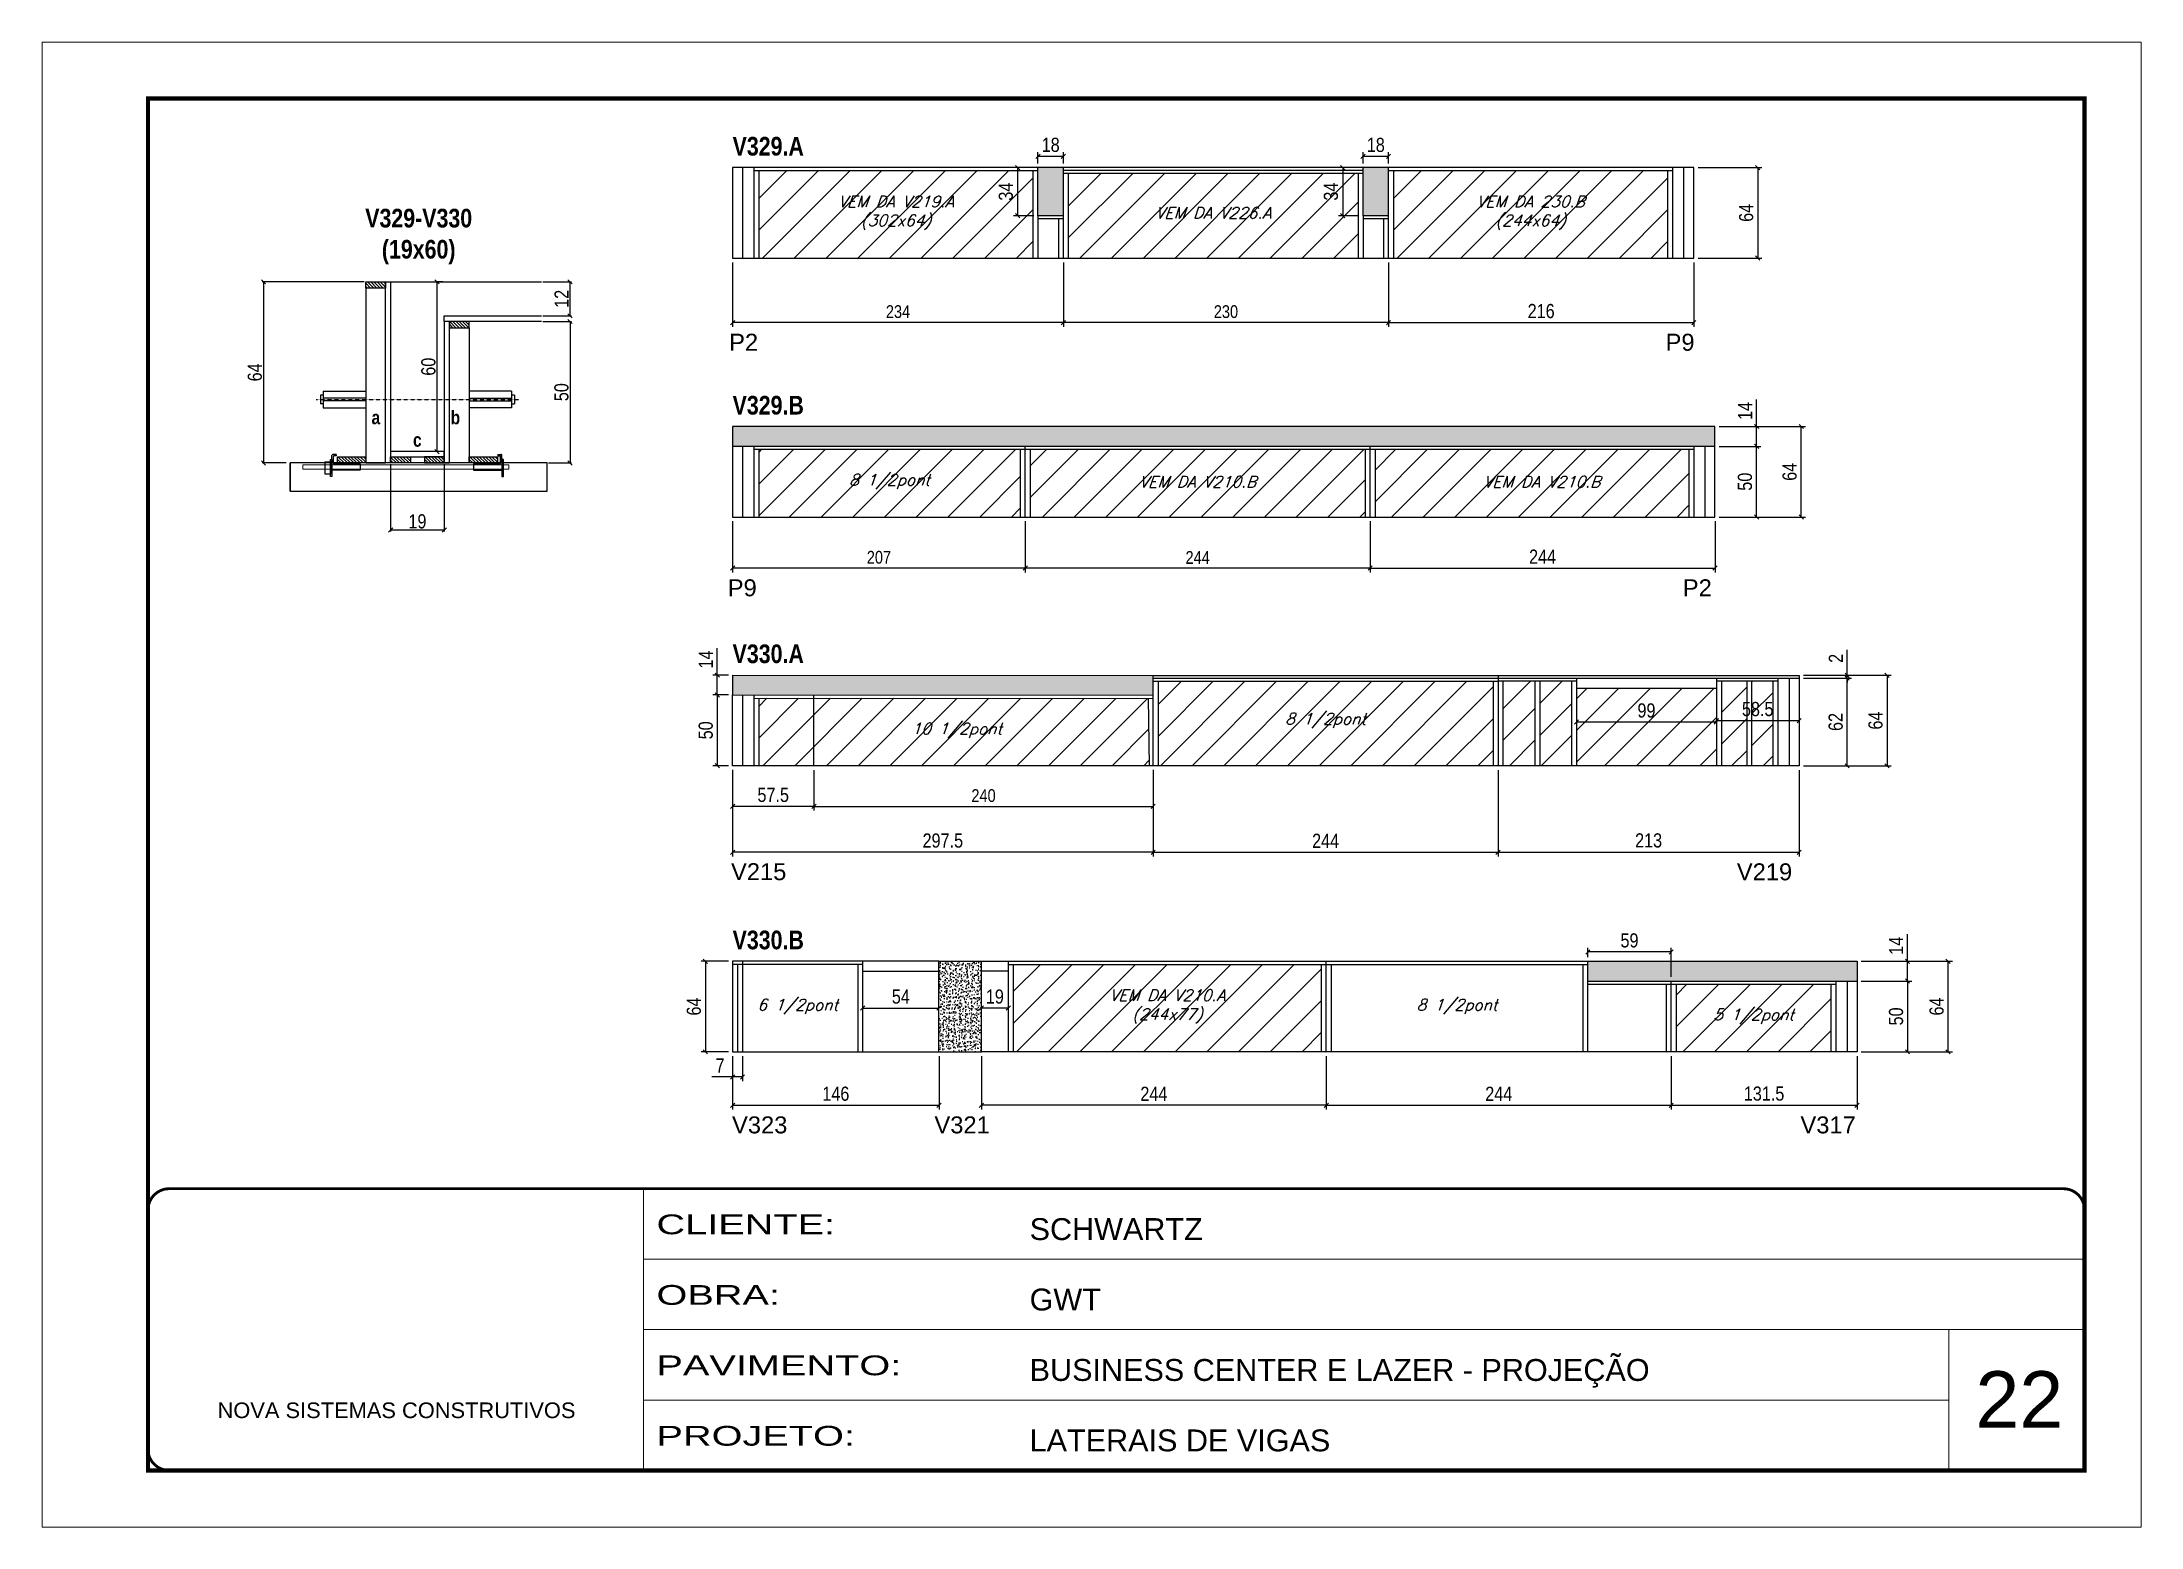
# Model space of a CAD drawing. Extents: x 2603 to 22413, y 1253 to 30260.
# Drawn here: x 14753 to 16238, y 23076 to 24126 of the extents above; entities that cross this region are included whole.
import ezdxf

# ---------------------------------------------------------------- set-up
doc = ezdxf.new("R2010")
doc.units = 0
for name, pattern in [('CONTINUO', [0]), ('DASHED', [0.75, 0.5, -0.25]), ('HIDDEN', [0.375, 0.25, -0.125])]:
    doc.linetypes.add(name, pattern=pattern)
for name, color, linetype in [('5', 5, 'Continuous'), ('barrote', 251, 'Continuous'), ('COTA', 241, 'Continuous'), ('detalhes', 4, 'Continuous'), ('NOMENCLATURA', 7, 'Continuous'), ('Painéis', 200, 'Continuous'), ('presilha', 1, 'Continuous'), ('SARR_2.2x10', 60, 'Continuous'), ('SARR_2.2x7', 40, 'Continuous'), ('SARR_3.5x7', 81, 'Continuous'), ('TENSOR', 3, 'Continuous'), ('texto', 7, 'Continuous')]:
    doc.layers.add(name, color=color, linetype=linetype)
for name, color, linetype, lineweight in [('CARIMBO', 255, 'Continuous', 9), ('CONCRETO', 251, 'Continuous', 25), ('Folhas', 255, 'Continuous', 9), ('Hachura', 251, 'Continuous', 9), ('SARRAFO DE PRESSAO', 251, 'DASHED', 9), ('SCO-___-LAJ', 2, 'Continuous', 0)]:
    doc.layers.add(name, color=color, linetype=linetype, lineweight=lineweight)
doc.styles.add('ARIAL', font='arial.ttf')
doc.styles.add('COTA TECNICA', font='techl___.ttf', dxfattribs={"height": 10})
doc.styles.add('COTA TECNICA 2X', font='techl___.ttf', dxfattribs={"height": 10})
doc.styles.add('COTA TECNICA-50', font='techl___.ttf', dxfattribs={"height": 9})
doc.styles.add('Romans', font='romans.shx')
doc.styles.get("Standard").update_dxf_attribs({"font": 'arial.ttf'})
doc.styles.add('TECNICA', font='techb___.ttf', dxfattribs={"height": 10})
doc.styles.add('Tecnologia', font='')
doc.styles.get('Tecnologia').set_extended_font_data('Forgotten Futurist')
doc.dimstyles.new('COTA PAINEL-50', dxfattribs={"dimtxt": 9, "dimasz": 3, "dimexe": 3, "dimexo": 3, "dimgap": 3, "dimtad": 1, "dimdec": 1, "dimzin": 12, "dimdsep": 46, "dimtxsty": 'COTA TECNICA-50', "dimblk1": 'OBLIQUE', "dimblk2": 'OBLIQUE', "dimsah": 1, "dimcen": 0.9, "dimclrd": 4, "dimclre": 4, "dimclrt": 240, "dimadec": 1, "dimazin": 3, "dimtfac": 1, "dimtdec": 1, "dimtmove": 0, "dimatfit": 3, "dimfxl": 1, "dimtolj": 1, "dimtzin": 12, "dimarcsym": 0})
doc.dimstyles.new('PAINEL', dxfattribs={"dimtxt": 10, "dimasz": 3, "dimexe": 3, "dimexo": 3, "dimgap": 3, "dimtad": 1, "dimdec": 1, "dimzin": 12, "dimdsep": 46, "dimtxsty": 'COTA TECNICA', "dimblk1": 'OBLIQUE', "dimblk2": 'OBLIQUE', "dimsah": 1, "dimcen": 0.9, "dimclrd": 4, "dimclre": 4, "dimclrt": 240, "dimadec": 1, "dimazin": 3, "dimtfac": 1, "dimtdec": 1, "dimtmove": 0, "dimatfit": 3, "dimfxl": 1, "dimtolj": 1, "dimtzin": 12, "dimarcsym": 0})
doc.dimstyles.new('SECAO', dxfattribs={"dimscale": 0.333333, "dimtxt": 5, "dimasz": 9, "dimexe": 3, "dimexo": 3, "dimgap": 3, "dimtad": 1, "dimdec": 1, "dimlfac": 0.5, "dimzin": 12, "dimdsep": 46, "dimtxsty": 'COTA TECNICA 2X', "dimblk1": 'OBLIQUE', "dimblk2": 'OBLIQUE', "dimsah": 1, "dimcen": 0.9, "dimclrd": 4, "dimclre": 4, "dimclrt": 240, "dimadec": 1, "dimazin": 3, "dimtfac": 1, "dimtdec": 1, "dimtmove": 0, "dimatfit": 3, "dimfxl": 1, "dimtolj": 1, "dimtzin": 12, "dimarcsym": 0})
pattern_1 = [(135, (48235.0241, -99683.4912), (-1.122532015, -1.122532015), [])]
pattern_2 = [(50, (-115900.2867, -5371.0305), (5.46554007, -0.47817257), [0.5715, -6.2865]), (355, (-115900.2867, -5371.0305), (-1.05730264, 5.73170536), [0.4572, -5.02921753]), (100.4514447, (-115899.831, -5371.0704), (4.40823741, 5.25353256), [0.48570026, -5.34270734]), (46.1842, (-115900.287, -5369.5065), (8.13237123, -1.26126984), [0.85725, -9.42975]), (96.6355576, (-115899.609, -5369.612), (7.122124, 7.42278374), [0.7285507, -8.01406824]), (351.184151, (-115900.287, -5369.5065), (7.122124, 7.42278374), [0.685799, -7.54379196]), (21, (-115899.5247, -5369.8875), (4.54843174, -3.06795595), [0.5715, -6.2865]), (326, (-115899.5247, -5369.8875), (1.85406085, 5.52563898), [0.4572, -5.0292]), (71.451445, (-115899.1457, -5370.143), (6.40249258, 2.45768307), [0.48570026, -5.34269813]), (37.5, (-115900.2867, -5371.0305), (0.092658098, 2.536651166), [0, -4.96824, 0, -5.1054, 0, -5.04825]), (7.5, (-115900.2867, -5371.0305), (2.004589875, 3.005417245), [0, -2.91084, 0, -4.85394, 0, -1.92405]), (327.5, (-115901.986, -5371.0305), (4.067717855, -0.17186232), [0, -1.905, 0, -5.9436, 0, -7.8867]), (317.5, (-115902.748, -5371.0305), (4.44387544, 0.76279473), [0, -2.4765, 0, -3.94716, 0, -5.6007])]

msp = doc.modelspace()

# ---------------------------------------------------------------- texts
at = {"layer": '5', "linetype": 'Continuous'}
for s, rotation, p in [('P2', 359.99996, (15239.02, 23908.02)), ('P9', 359.99996, (15901.53, 23908.02)), ('P9', 0.00004, (15238.04, 23734.38)), ('P2', 0.00004, (15913.74, 23734.38)), ('V215', 359.99996, (15240.35, 23533.67)), ('V219', 359.99996, (15951.94, 23533.55)), ('V323', 359.99996, (15241.07, 23354.61)), ('V321', 359.99996, (15384.28, 23354.61)), ('V317', 359.99996, (15996.95, 23354.61))]:
    msp.add_text(s, height=12, rotation=rotation, dxfattribs=at).set_placement(p)
at = {"layer": 'CARIMBO', "style": 'ARIAL'}
msp.add_text('22', height=40, dxfattribs=at).set_placement((16120.74, 23146.44))
at = {"layer": 'detalhes', "style": 'TECNICA'}
for s, p in [('b', (15041.99, 23856)), ('a', (14986.01, 23856.01)), ('c', (15015.35, 23840.15))]:
    msp.add_text(s, height=9.6, dxfattribs=at).set_placement(p)
at = {"layer": 'NOMENCLATURA', "style": 'TECNICA'}
for s, p in [('V329.A', (15241.47, 24046.02)), ('V329.B', (15241.47, 23862.89)), ('V330.A', (15241.47, 23687.13)), ('V330.B', (15241.47, 23484.79))]:
    msp.add_text(s, height=13.2, dxfattribs=at).set_placement(p)
at = {"layer": 'NOMENCLATURA', "insert": (15019.39, 24008.37), "char_height": 13.2, "attachment_point": 2, "style": 'TECNICA'}
msp.add_mtext_dynamic_manual_height_columns('V329-V330\\P(19x60)', width=300.2766, gutter_width=1, heights=[0], dxfattribs=at)
at = {"layer": 'texto', "color": 2, "char_height": 8, "attachment_point": 5, "style": 'Romans'}
for s, insert in [('{\\Q19;\\C256;VEM DA V219.A^J(302x64)}', (15356.97, 24005.5)), ('{\\Q19;\\C256;VEM DA 230.B\\P(244x64)}', (15805.97, 24005.5)), ('{\\Q19;\\C256;VEM DA V226.A}', (15581.47, 24005.5)), ('{\\Q19;\\C256;8 1/2pont}', (15352.47, 23815.37)), ('{\\Q19;\\C256;VEM DA V210.B}', (15570.47, 23815.37)), ('{\\Q19;\\C256;VEM DA V210.B}', (15813.97, 23815.37)), ('{\\Q19;\\C256;10 1/2pont}', (15400.03, 23639.48)), ('{\\Q19;\\C256;8 1/2pont}', (15660.97, 23646.48)), ('{\\Q19;\\C256;6 1/2pont}', (15287.47, 23444.27)), ('{\\Q19;\\C256;VEM DA V210.A\\P(244x77)}', (15548.97, 23444.27)), ('{\\Q19;\\C256;8 1/2pont}', (15753.97, 23444.27)), ('{\\Q19;\\C256;5 1/2pont}', (15963.72, 23437.27))]:
    msp.add_mtext(s, dxfattribs=dict(at, insert=insert))

# ---------------------------------------------------------------- blocks, each defined once
blk = doc.blocks.new('9999999999')
at = {"color": 30, "linetype": 'CONTINUO'}
for p, q in [((98564.6, 34230.2), (98564.6, 34429.4)), ((98564.6, 34379.6), (99584, 34379.6)), ((98564.6, 34329.8), (99488, 34329.8)), ((99584, 34329.8), (99488, 34329.8)), ((99488, 34329.8), (99488, 34230.2)), ((98564.6, 34280), (99488, 34280))]:
    blk.add_line(p, q, dxfattribs=at)
at = {"color": 30, "linetype": 'CONTINUO', "const_width": 2}
blk.add_lwpolyline([(99584, 34230.2), (99584, 34414.4, 0.414214), (99569, 34429.4), (98229, 34429.4, 0.414214), (98214, 34414.4), (98214, 34245.2, 0.414214), (98229, 34230.2), (99584, 34230.2)], format="xyb", dxfattribs=at)
at = {"layer": 'Folhas'}
blk.add_lwpolyline([(98139, 34190.2), (99624, 34190.2), (99624, 35240.2), (98139, 35240.2)], close=True, dxfattribs=at)
at = {"layer": 'Folhas', "color": 30, "const_width": 3}
blk.add_lwpolyline([(98214, 34230.2), (99584, 34230.2), (99584, 35200.2), (98214, 35200.2)], close=True, dxfattribs=at)
at = {"color": 7, "linetype": 'Continuous', "ltscale": 5, "style": 'ARIAL'}
for s, height, p in [('SCHWARTZ', 15.48, (98837.7, 34393.1)), ('GWT', 15.48, (98837.7, 34343.3)), ('BUSINESS CENTER E LAZER - PROJEÇÃO', 15.483, (98837.7, 34293.5)), ('NOVA SISTEMAS CONSTRUTIVOS', 11.059, (98263.2, 34267.2)), ('LATERAIS DE VIGAS', 15.483, (98837.7, 34243.7))]:
    blk.add_text(s, height=height, dxfattribs=at).set_placement(p)
at = {"layer": 'Folhas', "color": 7, "style": 'Tecnologia', "width": 1.5}
for s, p in [('CLIENTE:', (98573.7, 34397.2)), ('OBRA:', (98573.7, 34347.3)), ('PAVIMENTO:', (98573.7, 34297.5)), ('PROJETO:', (98573.7, 34247.7))]:
    blk.add_text(s, height=14, dxfattribs=at).set_placement(p)
blk = doc.blocks.new('_Oblique')
at = {"color": 0, "linetype": 'ByBlock', "lineweight": -2}
blk.add_line((-0.5, -0.5), (0.5, 0.5), dxfattribs=at)
blk = doc.blocks.new('*D160')
at = {"layer": 'COTA', "color": 4, "lineweight": -2, "transparency": 16777216}
for p, q in [((14999.5, 23827.7), (14999.5, 23780.2)), ((15037.5, 23827.7), (15037.5, 23780.2)), ((15037.5, 23781.2), (14999.5, 23781.2))]:
    blk.add_line(p, q, dxfattribs=at)
at = {"layer": 'Defpoints', "color": 0, "transparency": 16777216}
for p in [(14999.5, 23828.7), (15037.5, 23828.7), (14999.5, 23781.2)]:
    blk.add_point(p, dxfattribs=at)
at = {"layer": 'COTA', "color": 4, "lineweight": -2, "transparency": 16777216, "xscale": 3, "yscale": 3, "zscale": 3, "rotation": 180}
blk.add_blockref('_Oblique', (14999.5, 23781.2), dxfattribs=at)
at = {"layer": 'COTA', "color": 4, "lineweight": -2, "transparency": 16777216, "xscale": 3, "yscale": 3, "zscale": 3}
blk.add_blockref('_Oblique', (15037.5, 23781.2), dxfattribs=at)
at = {"layer": 'COTA', "color": 240, "transparency": 16777216, "insert": (15018.5, 23787.3), "char_height": 10, "attachment_point": 5, "style": 'COTA TECNICA 2X'}
blk.add_mtext('\\A1;19', dxfattribs=at)
blk = doc.blocks.new('PRESILHA METÁLICA 1')
at = {"layer": 'presilha'}
for p, q in [((0, 13), (6, 13)), ((0, 13), (0, 0)), ((6, 0), (0, 0)), ((6, 15.5), (7.5, 15.5)), ((6, -2.5), (6, 15.5)), ((6, 13), (6, 0)), ((7.5, 10.6), (7.5, 19.9)), ((7.5, 15.5), (7.5, -2.5)), ((37.5, 4.1), (7.5, 4.1)), ((12, 21), (8.6, 21)), ((9, 11.6), (9, 18.9)), ((12, 19.5), (9.6, 19.5)), ((37.5, 11), (9.6, 11)), ((12, 21), (12, 19.5)), ((37.5, 11), (37.5, 4.1)), ((7.5, -2.5), (6, -2.5))]:
    blk.add_line(p, q, dxfattribs=at)
for centre, radius, start, end in [((8.6, 19.9), 1.14, 90, 180), ((9.6, 18.9), 0.57, 90, 180), ((9.6, 11.6), 0.57, 180, 270)]:
    blk.add_arc(centre, radius, start, end, dxfattribs=at)
blk = doc.blocks.new('PRESILHA METÁLICA 2')
at = {"layer": 'presilha'}
for p, q in [((-5.2, 23.5), (-5.2, 22)), ((-5.2, 23.5), (-1.9, 23.5)), ((-0.8, 14.6), (-0.8, 22.4)), ((-30.8, 13.5), (-30.8, 6.6)), ((-30.8, 13.5), (-2.8, 13.5)), ((-30.8, 6.6), (-0.8, 6.6)), ((-5.2, 22), (-2.8, 22)), ((-2.2, 14.1), (-2.2, 21.4)), ((0.8, 18), (-0.8, 18)), ((-0.8, 18), (-0.8, 0)), ((-0.8, 0), (0.8, 0)), ((0.8, 0), (0.8, 18))]:
    blk.add_line(p, q, dxfattribs=at)
for centre, radius, start, end in [((-1.9, 22.4), 1.14, 0, 90), ((-2.8, 21.4), 0.57, 0, 90), ((-2.8, 14.1), 0.57, 270, 0)]:
    blk.add_arc(centre, radius, start, end, dxfattribs=at)
blk = doc.blocks.new('*D161')
at = {"layer": 'COTA', "color": 4, "lineweight": -2, "transparency": 16777216}
for p, q in [((15107.2, 23928.7), (15127.5, 23928.7)), ((15126.5, 23928.7), (15126.5, 23828.7)), ((15111.3, 23828.7), (15127.5, 23828.7))]:
    blk.add_line(p, q, dxfattribs=at)
at = {"layer": 'Defpoints', "color": 0, "transparency": 16777216}
for p in [(15106.2, 23928.7), (15110.3, 23828.7), (15126.5, 23828.7)]:
    blk.add_point(p, dxfattribs=at)
at = {"layer": 'COTA', "color": 4, "lineweight": -2, "transparency": 16777216, "xscale": 3, "yscale": 3, "zscale": 3}
for p, rotation in [((15126.5, 23928.7), 90), ((15126.5, 23828.7), 270)]:
    blk.add_blockref('_Oblique', p, dxfattribs=dict(at, rotation=rotation))
at = {"layer": 'COTA', "color": 240, "transparency": 16777216, "insert": (15120.4, 23878.7), "char_height": 10, "attachment_point": 5, "rotation": 90, "style": 'COTA TECNICA 2X'}
blk.add_mtext('\\A1;50', dxfattribs=at)
blk = doc.blocks.new('*D162')
at = {"layer": 'COTA', "color": 4, "lineweight": -2, "transparency": 16777216}
for p, q in [((15107.2, 23956.7), (15127.5, 23956.7)), ((15126.5, 23932.7), (15126.5, 23956.7)), ((15107.2, 23932.7), (15127.5, 23932.7))]:
    blk.add_line(p, q, dxfattribs=at)
at = {"layer": 'Defpoints', "color": 0, "transparency": 16777216}
for p in [(15106.2, 23956.7), (15126.5, 23956.7), (15106.2, 23932.7)]:
    blk.add_point(p, dxfattribs=at)
at = {"layer": 'COTA', "color": 4, "lineweight": -2, "transparency": 16777216, "xscale": 3, "yscale": 3, "zscale": 3}
for p, rotation in [((15126.5, 23956.7), 90), ((15126.5, 23932.7), 270)]:
    blk.add_blockref('_Oblique', p, dxfattribs=dict(at, rotation=rotation))
at = {"layer": 'COTA', "color": 240, "transparency": 16777216, "insert": (15120.5, 23944.7), "char_height": 10, "attachment_point": 5, "rotation": 90, "style": 'COTA TECNICA 2X'}
blk.add_mtext('\\A1;12', dxfattribs=at)
blk = doc.blocks.new('*D163')
at = {"layer": 'COTA', "color": 4, "lineweight": -2, "transparency": 16777216}
for p, q in [((14980.9, 23956.7), (14908.6, 23956.7)), ((14909.6, 23956.7), (14909.6, 23828.7)), ((14925.7, 23828.7), (14908.6, 23828.7))]:
    blk.add_line(p, q, dxfattribs=at)
at = {"layer": 'Defpoints', "color": 0, "transparency": 16777216}
for p in [(14981.9, 23956.7), (14909.6, 23828.7), (14926.7, 23828.7)]:
    blk.add_point(p, dxfattribs=at)
at = {"layer": 'COTA', "color": 4, "lineweight": -2, "transparency": 16777216, "xscale": 3, "yscale": 3, "zscale": 3}
for p, rotation in [((14909.6, 23956.7), 90), ((14909.6, 23828.7), 270)]:
    blk.add_blockref('_Oblique', p, dxfattribs=dict(at, rotation=rotation))
at = {"layer": 'COTA', "color": 240, "transparency": 16777216, "insert": (14903.5, 23892.7), "char_height": 10, "attachment_point": 5, "rotation": 90, "style": 'COTA TECNICA 2X'}
blk.add_mtext('\\A1;64', dxfattribs=at)
blk = doc.blocks.new('*D1063')
at = {"layer": 'COTA', "color": 4, "lineweight": -2, "transparency": 16777216}
for p, q in [((15036.5, 23956.7), (15031.4, 23956.7)), ((15032.4, 23836.7), (15032.4, 23956.7)), ((15036.5, 23836.7), (15031.4, 23836.7))]:
    blk.add_line(p, q, dxfattribs=at)
at = {"layer": 'Defpoints', "color": 0, "transparency": 16777216}
for p in [(15032.4, 23956.7), (15037.5, 23956.7), (15037.5, 23836.7)]:
    blk.add_point(p, dxfattribs=at)
at = {"layer": 'COTA', "color": 4, "lineweight": -2, "transparency": 16777216, "xscale": 3, "yscale": 3, "zscale": 3}
for p, rotation in [((15032.4, 23956.7), 90), ((15032.4, 23836.7), 270)]:
    blk.add_blockref('_Oblique', p, dxfattribs=dict(at, rotation=rotation))
at = {"layer": 'COTA', "color": 240, "transparency": 16777216, "insert": (15026.3, 23896.7), "char_height": 10, "attachment_point": 5, "rotation": 90, "style": 'COTA TECNICA 2X'}
blk.add_mtext('\\A1;60', dxfattribs=at)
blk = doc.blocks.new('*D164')
at = {"layer": 'COTA', "color": 4, "linetype": 'ByBlock', "lineweight": -2, "transparency": 16777216}
for p, q in [((15475.5, 23970.5), (15475.5, 23924.9)), ((15705.5, 23970.5), (15705.5, 23924.9)), ((15705.5, 23927.9), (15475.5, 23927.9))]:
    blk.add_line(p, q, dxfattribs=at)
at = {"layer": 'Defpoints', "color": 0, "linetype": 'ByBlock', "transparency": 16777216}
for p in [(15475.5, 23973.5), (15705.5, 23973.5), (15475.5, 23927.9)]:
    blk.add_point(p, dxfattribs=at)
at = {"layer": 'COTA', "color": 4, "linetype": 'ByBlock', "lineweight": -2, "transparency": 16777216, "xscale": 3, "yscale": 3, "zscale": 3, "rotation": 180}
blk.add_blockref('_Oblique', (15475.5, 23927.9), dxfattribs=at)
at = {"layer": 'COTA', "color": 4, "linetype": 'ByBlock', "lineweight": -2, "transparency": 16777216, "xscale": 3, "yscale": 3, "zscale": 3}
blk.add_blockref('_Oblique', (15705.5, 23927.9), dxfattribs=at)
at = {"layer": 'COTA', "color": 240, "linetype": 'ByBlock', "transparency": 16777216, "insert": (15590.5, 23935.6), "char_height": 9, "attachment_point": 5, "style": 'COTA TECNICA-50'}
blk.add_mtext('\\A1;230', dxfattribs=at)
blk = doc.blocks.new('*D1064')
at = {"layer": 'COTA', "color": 4, "linetype": 'ByBlock', "lineweight": -2, "transparency": 16777216}
for p, q in [((15241.5, 23970.5), (15241.5, 23924.9)), ((15475.5, 23970.5), (15475.5, 23924.9)), ((15475.5, 23927.9), (15241.5, 23927.9))]:
    blk.add_line(p, q, dxfattribs=at)
at = {"layer": 'Defpoints', "color": 0, "linetype": 'ByBlock', "transparency": 16777216}
for p in [(15241.5, 23973.5), (15475.5, 23973.5), (15241.5, 23927.9)]:
    blk.add_point(p, dxfattribs=at)
at = {"layer": 'COTA', "color": 4, "linetype": 'ByBlock', "lineweight": -2, "transparency": 16777216, "xscale": 3, "yscale": 3, "zscale": 3, "rotation": 180}
blk.add_blockref('_Oblique', (15241.5, 23927.9), dxfattribs=at)
at = {"layer": 'COTA', "color": 4, "linetype": 'ByBlock', "lineweight": -2, "transparency": 16777216, "xscale": 3, "yscale": 3, "zscale": 3}
blk.add_blockref('_Oblique', (15475.5, 23927.9), dxfattribs=at)
at = {"layer": 'COTA', "color": 240, "linetype": 'ByBlock', "transparency": 16777216, "insert": (15358.5, 23935.6), "char_height": 9, "attachment_point": 5, "style": 'COTA TECNICA-50'}
blk.add_mtext('\\A1;234', dxfattribs=at)
blk = doc.blocks.new('*D895')
at = {"layer": 'COTA', "color": 4, "linetype": 'ByBlock', "lineweight": -2, "transparency": 16777216}
for p, q in [((15705.5, 23970.5), (15705.5, 23924.9)), ((15921.5, 23970.5), (15921.5, 23924.9)), ((15705.5, 23927.9), (15921.5, 23927.9))]:
    blk.add_line(p, q, dxfattribs=at)
at = {"layer": 'Defpoints', "color": 0, "linetype": 'ByBlock', "transparency": 16777216}
for p in [(15705.5, 23973.5), (15921.5, 23973.5), (15921.5, 23927.9)]:
    blk.add_point(p, dxfattribs=at)
at = {"layer": 'COTA', "color": 4, "linetype": 'ByBlock', "lineweight": -2, "transparency": 16777216, "xscale": 3, "yscale": 3, "zscale": 3, "rotation": 180}
blk.add_blockref('_Oblique', (15705.5, 23927.9), dxfattribs=at)
at = {"layer": 'COTA', "color": 4, "linetype": 'ByBlock', "lineweight": -2, "transparency": 16777216, "xscale": 3, "yscale": 3, "zscale": 3}
blk.add_blockref('_Oblique', (15921.5, 23927.9), dxfattribs=at)
at = {"layer": 'COTA', "color": 240, "linetype": 'ByBlock', "transparency": 16777216, "insert": (15813.5, 23936), "char_height": 10, "attachment_point": 5, "style": 'COTA TECNICA'}
blk.add_mtext('\\A1;216', dxfattribs=at)
blk = doc.blocks.new('*D896')
at = {"layer": 'COTA', "color": 4, "linetype": 'ByBlock', "lineweight": -2, "transparency": 16777216}
for p, q in [((15924.5, 24037.5), (15969.7, 24037.5)), ((15966.7, 24037.5), (15966.7, 23973.5)), ((15924.5, 23973.5), (15969.7, 23973.5))]:
    blk.add_line(p, q, dxfattribs=at)
at = {"layer": 'Defpoints', "color": 0, "linetype": 'ByBlock', "transparency": 16777216}
for p in [(15921.5, 24037.5), (15921.5, 23973.5), (15966.7, 23973.5)]:
    blk.add_point(p, dxfattribs=at)
at = {"layer": 'COTA', "color": 4, "linetype": 'ByBlock', "lineweight": -2, "transparency": 16777216, "xscale": 3, "yscale": 3, "zscale": 3}
for p, rotation in [((15966.7, 24037.5), 90), ((15966.7, 23973.5), 270)]:
    blk.add_blockref('_Oblique', p, dxfattribs=dict(at, rotation=rotation))
at = {"layer": 'COTA', "color": 240, "linetype": 'ByBlock', "transparency": 16777216, "insert": (15958.6, 24005.5), "char_height": 10, "attachment_point": 5, "rotation": 90, "style": 'COTA TECNICA'}
blk.add_mtext('\\A1;64', dxfattribs=at)
blk = doc.blocks.new('*D897')
at = {"layer": 'COTA', "color": 4, "linetype": 'ByBlock', "lineweight": -2, "transparency": 16777216}
for p, q in [((15454.5, 24037.5), (15440.1, 24037.5)), ((15443.1, 24037.5), (15443.1, 24003.5)), ((15454.5, 24003.5), (15440.1, 24003.5))]:
    blk.add_line(p, q, dxfattribs=at)
at = {"layer": 'Defpoints', "color": 0, "linetype": 'ByBlock', "transparency": 16777216}
for p in [(15457.5, 24037.5), (15443.1, 24003.5), (15457.5, 24003.5)]:
    blk.add_point(p, dxfattribs=at)
at = {"layer": 'COTA', "color": 4, "linetype": 'ByBlock', "lineweight": -2, "transparency": 16777216, "xscale": 3, "yscale": 3, "zscale": 3}
for p, rotation in [((15443.1, 24037.5), 90), ((15443.1, 24003.5), 270)]:
    blk.add_blockref('_Oblique', p, dxfattribs=dict(at, rotation=rotation))
at = {"layer": 'COTA', "color": 240, "linetype": 'ByBlock', "transparency": 16777216, "insert": (15434.8, 24020.5), "char_height": 10, "attachment_point": 5, "rotation": 90, "style": 'COTA TECNICA'}
blk.add_mtext('\\A1;34', dxfattribs=at)
blk = doc.blocks.new('*D898')
at = {"layer": 'COTA', "color": 4, "linetype": 'ByBlock', "lineweight": -2, "transparency": 16777216}
for p, q in [((15457.5, 24040.5), (15457.5, 24048.4)), ((15475.5, 24045.4), (15457.5, 24045.4)), ((15475.5, 24040.5), (15475.5, 24048.4))]:
    blk.add_line(p, q, dxfattribs=at)
at = {"layer": 'Defpoints', "color": 0, "linetype": 'ByBlock', "transparency": 16777216}
for p in [(15457.5, 24045.4), (15457.5, 24037.5), (15475.5, 24037.5)]:
    blk.add_point(p, dxfattribs=at)
at = {"layer": 'COTA', "color": 4, "linetype": 'ByBlock', "lineweight": -2, "transparency": 16777216, "xscale": 3, "yscale": 3, "zscale": 3, "rotation": 180}
blk.add_blockref('_Oblique', (15457.5, 24045.4), dxfattribs=at)
at = {"layer": 'COTA', "color": 4, "linetype": 'ByBlock', "lineweight": -2, "transparency": 16777216, "xscale": 3, "yscale": 3, "zscale": 3}
blk.add_blockref('_Oblique', (15475.5, 24045.4), dxfattribs=at)
at = {"layer": 'COTA', "color": 240, "linetype": 'ByBlock', "transparency": 16777216, "insert": (15466.5, 24053.5), "char_height": 10, "attachment_point": 5, "style": 'COTA TECNICA'}
blk.add_mtext('\\A1;18', dxfattribs=at)
blk = doc.blocks.new('*D117')
at = {"layer": 'COTA', "color": 4, "linetype": 'ByBlock', "lineweight": -2, "transparency": 16777216}
for p, q in [((15684.5, 24037.5), (15670.1, 24037.5)), ((15673.1, 24037.5), (15673.1, 24003.5)), ((15684.5, 24003.5), (15670.1, 24003.5))]:
    blk.add_line(p, q, dxfattribs=at)
at = {"layer": 'Defpoints', "color": 0, "linetype": 'ByBlock', "transparency": 16777216}
for p in [(15687.5, 24037.5), (15673.1, 24003.5), (15687.5, 24003.5)]:
    blk.add_point(p, dxfattribs=at)
at = {"layer": 'COTA', "color": 4, "linetype": 'ByBlock', "lineweight": -2, "transparency": 16777216, "xscale": 3, "yscale": 3, "zscale": 3}
for p, rotation in [((15673.1, 24037.5), 90), ((15673.1, 24003.5), 270)]:
    blk.add_blockref('_Oblique', p, dxfattribs=dict(at, rotation=rotation))
at = {"layer": 'COTA', "color": 240, "linetype": 'ByBlock', "transparency": 16777216, "insert": (15664.8, 24020.5), "char_height": 10, "attachment_point": 5, "rotation": 90, "style": 'COTA TECNICA'}
blk.add_mtext('\\A1;34', dxfattribs=at)
blk = doc.blocks.new('*D899')
at = {"layer": 'COTA', "color": 4, "linetype": 'ByBlock', "lineweight": -2, "transparency": 16777216}
for p, q in [((15687.5, 24040.5), (15687.5, 24048.4)), ((15705.5, 24045.4), (15687.5, 24045.4)), ((15705.5, 24040.5), (15705.5, 24048.4))]:
    blk.add_line(p, q, dxfattribs=at)
at = {"layer": 'Defpoints', "color": 0, "linetype": 'ByBlock', "transparency": 16777216}
for p in [(15687.5, 24045.4), (15687.5, 24037.5), (15705.5, 24037.5)]:
    blk.add_point(p, dxfattribs=at)
at = {"layer": 'COTA', "color": 4, "linetype": 'ByBlock', "lineweight": -2, "transparency": 16777216, "xscale": 3, "yscale": 3, "zscale": 3, "rotation": 180}
blk.add_blockref('_Oblique', (15687.5, 24045.4), dxfattribs=at)
at = {"layer": 'COTA', "color": 4, "linetype": 'ByBlock', "lineweight": -2, "transparency": 16777216, "xscale": 3, "yscale": 3, "zscale": 3}
blk.add_blockref('_Oblique', (15705.5, 24045.4), dxfattribs=at)
at = {"layer": 'COTA', "color": 240, "linetype": 'ByBlock', "transparency": 16777216, "insert": (15696.5, 24053.5), "char_height": 10, "attachment_point": 5, "style": 'COTA TECNICA'}
blk.add_mtext('\\A1;18', dxfattribs=at)
blk = doc.blocks.new('*D118')
at = {"layer": 'COTA', "color": 4, "linetype": 'ByBlock', "lineweight": -2, "transparency": 16777216}
for p, q in [((15448.5, 23787.4), (15448.5, 23751.3)), ((15692.5, 23787.4), (15692.5, 23751.3)), ((15692.5, 23754.3), (15448.5, 23754.3))]:
    blk.add_line(p, q, dxfattribs=at)
at = {"layer": 'Defpoints', "color": 0, "linetype": 'ByBlock', "transparency": 16777216}
for p in [(15448.5, 23790.4), (15692.5, 23790.4), (15448.5, 23754.3)]:
    blk.add_point(p, dxfattribs=at)
at = {"layer": 'COTA', "color": 4, "linetype": 'ByBlock', "lineweight": -2, "transparency": 16777216, "xscale": 3, "yscale": 3, "zscale": 3, "rotation": 180}
blk.add_blockref('_Oblique', (15448.5, 23754.3), dxfattribs=at)
at = {"layer": 'COTA', "color": 4, "linetype": 'ByBlock', "lineweight": -2, "transparency": 16777216, "xscale": 3, "yscale": 3, "zscale": 3}
blk.add_blockref('_Oblique', (15692.5, 23754.3), dxfattribs=at)
at = {"layer": 'COTA', "color": 240, "linetype": 'ByBlock', "transparency": 16777216, "insert": (15570.5, 23761.8), "char_height": 9, "attachment_point": 5, "style": 'COTA TECNICA-50'}
blk.add_mtext('\\A1;244', dxfattribs=at)
blk = doc.blocks.new('*D900')
at = {"layer": 'COTA', "color": 4, "linetype": 'ByBlock', "lineweight": -2, "transparency": 16777216}
for p, q in [((15241.5, 23787.4), (15241.5, 23751.3)), ((15448.5, 23787.4), (15448.5, 23751.3)), ((15448.5, 23754.3), (15241.5, 23754.3))]:
    blk.add_line(p, q, dxfattribs=at)
at = {"layer": 'Defpoints', "color": 0, "linetype": 'ByBlock', "transparency": 16777216}
for p in [(15241.5, 23790.4), (15448.5, 23790.4), (15241.5, 23754.3)]:
    blk.add_point(p, dxfattribs=at)
at = {"layer": 'COTA', "color": 4, "linetype": 'ByBlock', "lineweight": -2, "transparency": 16777216, "xscale": 3, "yscale": 3, "zscale": 3, "rotation": 180}
blk.add_blockref('_Oblique', (15241.5, 23754.3), dxfattribs=at)
at = {"layer": 'COTA', "color": 4, "linetype": 'ByBlock', "lineweight": -2, "transparency": 16777216, "xscale": 3, "yscale": 3, "zscale": 3}
blk.add_blockref('_Oblique', (15448.5, 23754.3), dxfattribs=at)
at = {"layer": 'COTA', "color": 240, "linetype": 'ByBlock', "transparency": 16777216, "insert": (15345, 23761.9), "char_height": 9, "attachment_point": 5, "style": 'COTA TECNICA-50'}
blk.add_mtext('\\A1;207', dxfattribs=at)
blk = doc.blocks.new('*D901')
at = {"layer": 'COTA', "color": 4, "linetype": 'ByBlock', "lineweight": -2, "transparency": 16777216}
for p, q in [((15692.5, 23787.4), (15692.5, 23751.3)), ((15936.5, 23787.4), (15936.5, 23751.3)), ((15692.5, 23754.3), (15936.5, 23754.3))]:
    blk.add_line(p, q, dxfattribs=at)
at = {"layer": 'Defpoints', "color": 0, "linetype": 'ByBlock', "transparency": 16777216}
for p in [(15692.5, 23790.4), (15936.5, 23790.4), (15936.5, 23754.3)]:
    blk.add_point(p, dxfattribs=at)
at = {"layer": 'COTA', "color": 4, "linetype": 'ByBlock', "lineweight": -2, "transparency": 16777216, "xscale": 3, "yscale": 3, "zscale": 3, "rotation": 180}
blk.add_blockref('_Oblique', (15692.5, 23754.3), dxfattribs=at)
at = {"layer": 'COTA', "color": 4, "linetype": 'ByBlock', "lineweight": -2, "transparency": 16777216, "xscale": 3, "yscale": 3, "zscale": 3}
blk.add_blockref('_Oblique', (15936.5, 23754.3), dxfattribs=at)
at = {"layer": 'COTA', "color": 240, "linetype": 'ByBlock', "transparency": 16777216, "insert": (15814.5, 23762.4), "char_height": 10, "attachment_point": 5, "style": 'COTA TECNICA'}
blk.add_mtext('\\A1;244', dxfattribs=at)
blk = doc.blocks.new('*D902')
at = {"layer": 'COTA', "color": 4, "linetype": 'ByBlock', "lineweight": -2, "transparency": 16777216}
for p, q in [((15939.5, 23854.4), (16000.5, 23854.4)), ((15997.5, 23790.4), (15997.5, 23854.4)), ((15939.5, 23790.4), (16000.5, 23790.4))]:
    blk.add_line(p, q, dxfattribs=at)
at = {"layer": 'Defpoints', "color": 0, "linetype": 'ByBlock', "transparency": 16777216}
for p in [(15936.5, 23854.4), (15997.5, 23854.4), (15936.5, 23790.4)]:
    blk.add_point(p, dxfattribs=at)
at = {"layer": 'COTA', "color": 4, "linetype": 'ByBlock', "lineweight": -2, "transparency": 16777216, "xscale": 3, "yscale": 3, "zscale": 3}
for p, rotation in [((15997.5, 23854.4), 90), ((15997.5, 23790.4), 270)]:
    blk.add_blockref('_Oblique', p, dxfattribs=dict(at, rotation=rotation))
at = {"layer": 'COTA', "color": 240, "linetype": 'ByBlock', "transparency": 16777216, "insert": (15989.3, 23822.4), "char_height": 10, "attachment_point": 5, "rotation": 90, "style": 'COTA TECNICA'}
blk.add_mtext('\\A1;64', dxfattribs=at)
blk = doc.blocks.new('*D903')
at = {"layer": 'COTA', "color": 4, "linetype": 'ByBlock', "lineweight": -2, "transparency": 16777216}
for p, q in [((15939.5, 23840.4), (15968.9, 23840.4)), ((15965.9, 23790.4), (15965.9, 23840.4)), ((15939.5, 23790.4), (15968.9, 23790.4))]:
    blk.add_line(p, q, dxfattribs=at)
at = {"layer": 'Defpoints', "color": 0, "linetype": 'ByBlock', "transparency": 16777216}
for p in [(15936.5, 23840.4), (15965.9, 23840.4), (15936.5, 23790.4)]:
    blk.add_point(p, dxfattribs=at)
at = {"layer": 'COTA', "color": 4, "linetype": 'ByBlock', "lineweight": -2, "transparency": 16777216, "xscale": 3, "yscale": 3, "zscale": 3}
for p, rotation in [((15965.9, 23840.4), 90), ((15965.9, 23790.4), 270)]:
    blk.add_blockref('_Oblique', p, dxfattribs=dict(at, rotation=rotation))
at = {"layer": 'COTA', "color": 240, "linetype": 'ByBlock', "transparency": 16777216, "insert": (15957.7, 23815.4), "char_height": 10, "attachment_point": 5, "rotation": 90, "style": 'COTA TECNICA'}
blk.add_mtext('\\A1;50', dxfattribs=at)
blk = doc.blocks.new('*D904')
at = {"layer": 'COTA', "color": 4, "linetype": 'ByBlock', "lineweight": -2, "transparency": 16777216}
for p, q in [((15965.9, 23854.4), (15965.9, 23873.5)), ((15939.5, 23854.4), (15968.9, 23854.4)), ((15965.9, 23840.4), (15965.9, 23854.4)), ((15939.5, 23840.4), (15968.9, 23840.4))]:
    blk.add_line(p, q, dxfattribs=at)
at = {"layer": 'Defpoints', "color": 0, "linetype": 'ByBlock', "transparency": 16777216}
for p in [(15936.5, 23854.4), (15965.9, 23854.4), (15936.5, 23840.4)]:
    blk.add_point(p, dxfattribs=at)
at = {"layer": 'COTA', "color": 4, "linetype": 'ByBlock', "lineweight": -2, "transparency": 16777216, "xscale": 3, "yscale": 3, "zscale": 3}
for p, rotation in [((15965.9, 23854.4), 90), ((15965.9, 23840.4), 270)]:
    blk.add_blockref('_Oblique', p, dxfattribs=dict(at, rotation=rotation))
at = {"layer": 'COTA', "color": 240, "linetype": 'ByBlock', "transparency": 16777216, "insert": (15957.8, 23865.4), "char_height": 10, "attachment_point": 5, "rotation": 90, "style": 'COTA TECNICA'}
blk.add_mtext('\\A1;14', dxfattribs=at)
blk = doc.blocks.new('*D119')
at = {"layer": 'COTA', "color": 4, "linetype": 'ByBlock', "lineweight": -2, "transparency": 16777216}
for p, q in [((15299, 23611.5), (15299, 23582.8)), ((15539, 23611.5), (15539, 23582.8)), ((15299, 23585.8), (15539, 23585.8))]:
    blk.add_line(p, q, dxfattribs=at)
at = {"layer": 'Defpoints', "color": 0, "linetype": 'ByBlock', "transparency": 16777216}
for p in [(15299, 23614.5), (15539, 23614.5), (15539, 23585.8)]:
    blk.add_point(p, dxfattribs=at)
at = {"layer": 'COTA', "color": 4, "linetype": 'ByBlock', "lineweight": -2, "transparency": 16777216, "xscale": 3, "yscale": 3, "zscale": 3, "rotation": 180}
blk.add_blockref('_Oblique', (15299, 23585.8), dxfattribs=at)
at = {"layer": 'COTA', "color": 4, "linetype": 'ByBlock', "lineweight": -2, "transparency": 16777216, "xscale": 3, "yscale": 3, "zscale": 3}
blk.add_blockref('_Oblique', (15539, 23585.8), dxfattribs=at)
at = {"layer": 'COTA', "color": 240, "linetype": 'ByBlock', "transparency": 16777216, "insert": (15419, 23593.4), "char_height": 9, "attachment_point": 5, "style": 'COTA TECNICA-50'}
blk.add_mtext('\\A1;240', dxfattribs=at)
blk = doc.blocks.new('*D905')
at = {"layer": 'COTA', "color": 4, "linetype": 'ByBlock', "lineweight": -2, "transparency": 16777216}
for p, q in [((15241.5, 23611.6), (15241.5, 23582.8)), ((15299, 23611.5), (15299, 23582.8)), ((15299, 23585.8), (15241.5, 23585.8))]:
    blk.add_line(p, q, dxfattribs=at)
at = {"layer": 'Defpoints', "color": 0, "linetype": 'ByBlock', "transparency": 16777216}
for p in [(15241.5, 23614.6), (15299, 23614.5), (15241.5, 23585.8)]:
    blk.add_point(p, dxfattribs=at)
at = {"layer": 'COTA', "color": 4, "linetype": 'ByBlock', "lineweight": -2, "transparency": 16777216, "xscale": 3, "yscale": 3, "zscale": 3, "rotation": 180}
blk.add_blockref('_Oblique', (15241.5, 23585.8), dxfattribs=at)
at = {"layer": 'COTA', "color": 4, "linetype": 'ByBlock', "lineweight": -2, "transparency": 16777216, "xscale": 3, "yscale": 3, "zscale": 3}
blk.add_blockref('_Oblique', (15299, 23585.8), dxfattribs=at)
at = {"layer": 'COTA', "color": 240, "linetype": 'ByBlock', "transparency": 16777216, "insert": (15270.2, 23593.9), "char_height": 10, "attachment_point": 5, "style": 'COTA TECNICA'}
blk.add_mtext('\\A1;57.5', dxfattribs=at)
blk = doc.blocks.new('*D906')
at = {"layer": 'COTA', "color": 4, "linetype": 'ByBlock', "lineweight": -2, "transparency": 16777216}
for p, q in [((15241.5, 23611.6), (15241.5, 23550.4)), ((15539, 23611.5), (15539, 23550.4)), ((15539, 23553.4), (15241.5, 23553.4))]:
    blk.add_line(p, q, dxfattribs=at)
at = {"layer": 'Defpoints', "color": 0, "linetype": 'ByBlock', "transparency": 16777216}
for p in [(15241.5, 23614.6), (15539, 23614.5), (15241.5, 23553.4)]:
    blk.add_point(p, dxfattribs=at)
at = {"layer": 'COTA', "color": 4, "linetype": 'ByBlock', "lineweight": -2, "transparency": 16777216, "xscale": 3, "yscale": 3, "zscale": 3, "rotation": 180}
blk.add_blockref('_Oblique', (15241.5, 23553.4), dxfattribs=at)
at = {"layer": 'COTA', "color": 4, "linetype": 'ByBlock', "lineweight": -2, "transparency": 16777216, "xscale": 3, "yscale": 3, "zscale": 3}
blk.add_blockref('_Oblique', (15539, 23553.4), dxfattribs=at)
at = {"layer": 'COTA', "color": 240, "linetype": 'ByBlock', "transparency": 16777216, "insert": (15390.2, 23561.6), "char_height": 10, "attachment_point": 5, "style": 'COTA TECNICA'}
blk.add_mtext('\\A1;297.5', dxfattribs=at)
blk = doc.blocks.new('*D907')
at = {"layer": 'COTA', "color": 4, "linetype": 'ByBlock', "lineweight": -2, "transparency": 16777216}
for p, q in [((15539, 23611.6), (15539, 23550.4)), ((15783, 23611.5), (15783, 23550.4)), ((15539, 23553.4), (15783, 23553.4))]:
    blk.add_line(p, q, dxfattribs=at)
at = {"layer": 'Defpoints', "color": 0, "linetype": 'ByBlock', "transparency": 16777216}
for p in [(15539, 23614.6), (15783, 23614.5), (15783, 23553.4)]:
    blk.add_point(p, dxfattribs=at)
at = {"layer": 'COTA', "color": 4, "linetype": 'ByBlock', "lineweight": -2, "transparency": 16777216, "xscale": 3, "yscale": 3, "zscale": 3, "rotation": 180}
blk.add_blockref('_Oblique', (15539, 23553.4), dxfattribs=at)
at = {"layer": 'COTA', "color": 4, "linetype": 'ByBlock', "lineweight": -2, "transparency": 16777216, "xscale": 3, "yscale": 3, "zscale": 3}
blk.add_blockref('_Oblique', (15783, 23553.4), dxfattribs=at)
at = {"layer": 'COTA', "color": 240, "linetype": 'ByBlock', "transparency": 16777216, "insert": (15661, 23561.5), "char_height": 10, "attachment_point": 5, "style": 'COTA TECNICA'}
blk.add_mtext('\\A1;244', dxfattribs=at)
blk = doc.blocks.new('*D987')
at = {"layer": 'COTA', "color": 4, "linetype": 'ByBlock', "lineweight": -2, "transparency": 16777216}
for p, q in [((15783, 23611.5), (15783, 23550.4)), ((15996, 23611.5), (15996, 23550.4)), ((15783, 23553.4), (15996, 23553.4))]:
    blk.add_line(p, q, dxfattribs=at)
at = {"layer": 'Defpoints', "color": 0, "linetype": 'ByBlock', "transparency": 16777216}
for p in [(15783, 23614.5), (15996, 23614.5), (15996, 23553.4)]:
    blk.add_point(p, dxfattribs=at)
at = {"layer": 'COTA', "color": 4, "linetype": 'ByBlock', "lineweight": -2, "transparency": 16777216, "xscale": 3, "yscale": 3, "zscale": 3, "rotation": 180}
blk.add_blockref('_Oblique', (15783, 23553.4), dxfattribs=at)
at = {"layer": 'COTA', "color": 4, "linetype": 'ByBlock', "lineweight": -2, "transparency": 16777216, "xscale": 3, "yscale": 3, "zscale": 3}
blk.add_blockref('_Oblique', (15996, 23553.4), dxfattribs=at)
at = {"layer": 'COTA', "color": 240, "linetype": 'ByBlock', "transparency": 16777216, "insert": (15889.5, 23561.7), "char_height": 10, "attachment_point": 5, "style": 'COTA TECNICA'}
blk.add_mtext('\\A1;213', dxfattribs=at)
blk = doc.blocks.new('*D988')
at = {"layer": 'COTA', "color": 4, "linetype": 'ByBlock', "lineweight": -2, "transparency": 16777216}
for p, q in [((15999, 23678.5), (16061.2, 23678.5)), ((16058.2, 23678.5), (16058.2, 23614.5)), ((15999, 23614.5), (16061.2, 23614.5))]:
    blk.add_line(p, q, dxfattribs=at)
at = {"layer": 'Defpoints', "color": 0, "linetype": 'ByBlock', "transparency": 16777216}
for p in [(15996, 23678.5), (15996, 23614.5), (16058.2, 23614.5)]:
    blk.add_point(p, dxfattribs=at)
at = {"layer": 'COTA', "color": 4, "linetype": 'ByBlock', "lineweight": -2, "transparency": 16777216, "xscale": 3, "yscale": 3, "zscale": 3}
for p, rotation in [((16058.2, 23678.5), 90), ((16058.2, 23614.5), 270)]:
    blk.add_blockref('_Oblique', p, dxfattribs=dict(at, rotation=rotation))
at = {"layer": 'COTA', "color": 240, "linetype": 'ByBlock', "transparency": 16777216, "insert": (16050.1, 23646.5), "char_height": 10, "attachment_point": 5, "rotation": 90, "style": 'COTA TECNICA'}
blk.add_mtext('\\A1;64', dxfattribs=at)
blk = doc.blocks.new('*D989')
at = {"layer": 'COTA', "color": 4, "linetype": 'ByBlock', "lineweight": -2, "transparency": 16777216}
blk.add_line((15838.5, 23645.5), (15937.5, 23645.5), dxfattribs=at)
at = {"layer": 'Defpoints', "color": 0, "linetype": 'ByBlock', "transparency": 16777216}
for p in [(15838.5, 23645.5), (15937.5, 23645.5), (15937.5, 23645.5)]:
    blk.add_point(p, dxfattribs=at)
at = {"layer": 'COTA', "color": 4, "linetype": 'ByBlock', "lineweight": -2, "transparency": 16777216, "xscale": 3, "yscale": 3, "zscale": 3, "rotation": 180}
blk.add_blockref('_Oblique', (15838.5, 23645.5), dxfattribs=at)
at = {"layer": 'COTA', "color": 4, "linetype": 'ByBlock', "lineweight": -2, "transparency": 16777216, "xscale": 3, "yscale": 3, "zscale": 3}
blk.add_blockref('_Oblique', (15937.5, 23645.5), dxfattribs=at)
at = {"layer": 'COTA', "color": 240, "linetype": 'ByBlock', "transparency": 16777216, "insert": (15888, 23653.6), "char_height": 10, "attachment_point": 5, "style": 'COTA TECNICA'}
blk.add_mtext('\\A1;99', dxfattribs=at)
blk = doc.blocks.new('*D990')
at = {"layer": 'COTA', "color": 4, "linetype": 'ByBlock', "lineweight": -2, "transparency": 16777216}
blk.add_line((15937.5, 23646.5), (15996, 23646.5), dxfattribs=at)
at = {"layer": 'Defpoints', "color": 0, "linetype": 'ByBlock', "transparency": 16777216}
for p in [(15937.5, 23646.5), (15996, 23646.5), (15996, 23646.5)]:
    blk.add_point(p, dxfattribs=at)
at = {"layer": 'COTA', "color": 4, "linetype": 'ByBlock', "lineweight": -2, "transparency": 16777216, "xscale": 3, "yscale": 3, "zscale": 3, "rotation": 180}
blk.add_blockref('_Oblique', (15937.5, 23646.5), dxfattribs=at)
at = {"layer": 'COTA', "color": 4, "linetype": 'ByBlock', "lineweight": -2, "transparency": 16777216, "xscale": 3, "yscale": 3, "zscale": 3}
blk.add_blockref('_Oblique', (15996, 23646.5), dxfattribs=at)
at = {"layer": 'COTA', "color": 240, "linetype": 'ByBlock', "transparency": 16777216, "insert": (15966.7, 23654.6), "char_height": 10, "attachment_point": 5, "style": 'COTA TECNICA'}
blk.add_mtext('\\A1;58.5', dxfattribs=at)
blk = doc.blocks.new('*D991')
at = {"layer": 'COTA', "color": 4, "linetype": 'ByBlock', "lineweight": -2, "transparency": 16777216}
for p, q in [((15999, 23676.5), (16033, 23676.5)), ((16030, 23614.5), (16030, 23676.5)), ((15999, 23614.5), (16033, 23614.5))]:
    blk.add_line(p, q, dxfattribs=at)
at = {"layer": 'Defpoints', "color": 0, "linetype": 'ByBlock', "transparency": 16777216}
for p in [(15996, 23676.5), (16030, 23676.5), (15996, 23614.5)]:
    blk.add_point(p, dxfattribs=at)
at = {"layer": 'COTA', "color": 4, "linetype": 'ByBlock', "lineweight": -2, "transparency": 16777216, "xscale": 3, "yscale": 3, "zscale": 3}
for p, rotation in [((16030, 23676.5), 90), ((16030, 23614.5), 270)]:
    blk.add_blockref('_Oblique', p, dxfattribs=dict(at, rotation=rotation))
at = {"layer": 'COTA', "color": 240, "linetype": 'ByBlock', "transparency": 16777216, "insert": (16021.9, 23645.5), "char_height": 10, "attachment_point": 5, "rotation": 90, "style": 'COTA TECNICA'}
blk.add_mtext('\\A1;62', dxfattribs=at)
blk = doc.blocks.new('*D992')
at = {"layer": 'COTA', "color": 4, "linetype": 'ByBlock', "lineweight": -2, "transparency": 16777216}
for p, q in [((16030, 23678.5), (16030, 23696.6)), ((15999, 23678.5), (16033, 23678.5)), ((15999, 23676.5), (16033, 23676.5)), ((16030, 23676.5), (16030, 23678.5)), ((16030, 23676.5), (16030, 23673.5))]:
    blk.add_line(p, q, dxfattribs=at)
at = {"layer": 'Defpoints', "color": 0, "linetype": 'ByBlock', "transparency": 16777216}
for p in [(15996, 23678.5), (15996, 23676.5), (16030, 23678.5)]:
    blk.add_point(p, dxfattribs=at)
at = {"layer": 'COTA', "color": 4, "linetype": 'ByBlock', "lineweight": -2, "transparency": 16777216, "xscale": 3, "yscale": 3, "zscale": 3}
for p, rotation in [((16030, 23678.5), 270), ((16030, 23676.5), 90)]:
    blk.add_blockref('_Oblique', p, dxfattribs=dict(at, rotation=rotation))
at = {"layer": 'COTA', "color": 240, "linetype": 'ByBlock', "transparency": 16777216, "insert": (16022, 23690.5), "char_height": 10, "attachment_point": 5, "rotation": 90, "style": 'COTA TECNICA'}
blk.add_mtext('\\A1;2', dxfattribs=at)
blk = doc.blocks.new('*D993')
at = {"layer": 'COTA', "color": 4, "linetype": 'ByBlock', "lineweight": -2, "transparency": 16777216}
for p, q in [((15238.5, 23664.6), (15227.6, 23664.6)), ((15230.6, 23664.6), (15230.6, 23614.6)), ((15238.5, 23614.6), (15227.6, 23614.6))]:
    blk.add_line(p, q, dxfattribs=at)
at = {"layer": 'Defpoints', "color": 0, "linetype": 'ByBlock', "transparency": 16777216}
for p in [(15241.5, 23664.6), (15230.6, 23614.6), (15241.5, 23614.6)]:
    blk.add_point(p, dxfattribs=at)
at = {"layer": 'COTA', "color": 4, "linetype": 'ByBlock', "lineweight": -2, "transparency": 16777216, "xscale": 3, "yscale": 3, "zscale": 3}
for p, rotation in [((15230.6, 23664.6), 90), ((15230.6, 23614.6), 270)]:
    blk.add_blockref('_Oblique', p, dxfattribs=dict(at, rotation=rotation))
at = {"layer": 'COTA', "color": 240, "linetype": 'ByBlock', "transparency": 16777216, "insert": (15222.5, 23639.6), "char_height": 10, "attachment_point": 5, "rotation": 90, "style": 'COTA TECNICA'}
blk.add_mtext('\\A1;50', dxfattribs=at)
blk = doc.blocks.new('*D994')
at = {"layer": 'COTA', "color": 4, "linetype": 'ByBlock', "lineweight": -2, "transparency": 16777216}
for p, q in [((15230.6, 23678.6), (15230.6, 23697.7)), ((15238.5, 23678.6), (15227.6, 23678.6)), ((15230.6, 23664.6), (15230.6, 23678.6)), ((15238.5, 23664.6), (15227.6, 23664.6))]:
    blk.add_line(p, q, dxfattribs=at)
at = {"layer": 'Defpoints', "color": 0, "linetype": 'ByBlock', "transparency": 16777216}
for p in [(15230.6, 23678.6), (15241.5, 23678.6), (15241.5, 23664.6)]:
    blk.add_point(p, dxfattribs=at)
at = {"layer": 'COTA', "color": 4, "linetype": 'ByBlock', "lineweight": -2, "transparency": 16777216, "xscale": 3, "yscale": 3, "zscale": 3}
for p, rotation in [((15230.6, 23678.6), 90), ((15230.6, 23664.6), 270)]:
    blk.add_blockref('_Oblique', p, dxfattribs=dict(at, rotation=rotation))
at = {"layer": 'COTA', "color": 240, "linetype": 'ByBlock', "transparency": 16777216, "insert": (15222.5, 23689.7), "char_height": 10, "attachment_point": 5, "rotation": 90, "style": 'COTA TECNICA'}
blk.add_mtext('\\A1;14', dxfattribs=at)
blk = doc.blocks.new('*D995')
at = {"layer": 'COTA', "color": 4, "linetype": 'ByBlock', "lineweight": -2, "transparency": 16777216}
for p, q in [((15241.5, 23409.3), (15241.5, 23371.5)), ((15387.5, 23409.3), (15387.5, 23371.5)), ((15241.5, 23374.5), (15387.5, 23374.5))]:
    blk.add_line(p, q, dxfattribs=at)
at = {"layer": 'Defpoints', "color": 0, "linetype": 'ByBlock', "transparency": 16777216}
for p in [(15241.5, 23412.3), (15387.5, 23412.3), (15387.5, 23374.5)]:
    blk.add_point(p, dxfattribs=at)
at = {"layer": 'COTA', "color": 4, "linetype": 'ByBlock', "lineweight": -2, "transparency": 16777216, "xscale": 3, "yscale": 3, "zscale": 3, "rotation": 180}
blk.add_blockref('_Oblique', (15241.5, 23374.5), dxfattribs=at)
at = {"layer": 'COTA', "color": 4, "linetype": 'ByBlock', "lineweight": -2, "transparency": 16777216, "xscale": 3, "yscale": 3, "zscale": 3}
blk.add_blockref('_Oblique', (15387.5, 23374.5), dxfattribs=at)
at = {"layer": 'COTA', "color": 240, "linetype": 'ByBlock', "transparency": 16777216, "insert": (15314.5, 23382.6), "char_height": 10, "attachment_point": 5, "style": 'COTA TECNICA'}
blk.add_mtext('\\A1;146', dxfattribs=at)
blk = doc.blocks.new('*D996')
at = {"layer": 'COTA', "color": 4, "linetype": 'ByBlock', "lineweight": -2, "transparency": 16777216}
for p, q in [((15238.5, 23476.3), (15219.2, 23476.3)), ((15222.2, 23476.3), (15222.2, 23412.3)), ((15238.5, 23412.3), (15219.2, 23412.3))]:
    blk.add_line(p, q, dxfattribs=at)
at = {"layer": 'Defpoints', "color": 0, "linetype": 'ByBlock', "transparency": 16777216}
for p in [(15241.5, 23476.3), (15222.2, 23412.3), (15241.5, 23412.3)]:
    blk.add_point(p, dxfattribs=at)
at = {"layer": 'COTA', "color": 4, "linetype": 'ByBlock', "lineweight": -2, "transparency": 16777216, "xscale": 3, "yscale": 3, "zscale": 3}
for p, rotation in [((15222.2, 23476.3), 90), ((15222.2, 23412.3), 270)]:
    blk.add_blockref('_Oblique', p, dxfattribs=dict(at, rotation=rotation))
at = {"layer": 'COTA', "color": 240, "linetype": 'ByBlock', "transparency": 16777216, "insert": (15214.1, 23444.3), "char_height": 10, "attachment_point": 5, "rotation": 90, "style": 'COTA TECNICA'}
blk.add_mtext('\\A1;64', dxfattribs=at)
blk = doc.blocks.new('*D997')
at = {"layer": 'COTA', "color": 4, "linetype": 'ByBlock', "lineweight": -2, "transparency": 16777216}
for p, q in [((15241.5, 23409.3), (15241.5, 23391.5)), ((15248.5, 23409.3), (15248.5, 23391.5)), ((15241.5, 23394.5), (15226.7, 23394.5)), ((15248.5, 23394.5), (15241.5, 23394.5))]:
    blk.add_line(p, q, dxfattribs=at)
at = {"layer": 'Defpoints', "color": 0, "linetype": 'ByBlock', "transparency": 16777216}
for p in [(15241.5, 23412.3), (15248.5, 23412.3), (15241.5, 23394.5)]:
    blk.add_point(p, dxfattribs=at)
at = {"layer": 'COTA', "color": 4, "linetype": 'ByBlock', "lineweight": -2, "transparency": 16777216, "xscale": 3, "yscale": 3, "zscale": 3, "rotation": 180}
blk.add_blockref('_Oblique', (15241.5, 23394.5), dxfattribs=at)
at = {"layer": 'COTA', "color": 4, "linetype": 'ByBlock', "lineweight": -2, "transparency": 16777216, "xscale": 3, "yscale": 3, "zscale": 3}
blk.add_blockref('_Oblique', (15248.5, 23394.5), dxfattribs=at)
at = {"layer": 'COTA', "color": 240, "linetype": 'ByBlock', "transparency": 16777216, "insert": (15232.6, 23402.6), "char_height": 10, "attachment_point": 5, "style": 'COTA TECNICA'}
blk.add_mtext('\\A1;7', dxfattribs=at)
blk = doc.blocks.new('*D998')
at = {"layer": 'COTA', "color": 4, "linetype": 'ByBlock', "lineweight": -2, "transparency": 16777216}
blk.add_line((15333.5, 23443.2), (15387.5, 23443.2), dxfattribs=at)
at = {"layer": 'Defpoints', "color": 0, "linetype": 'ByBlock', "transparency": 16777216}
for p in [(15333.5, 23443.2), (15387.5, 23443.2), (15387.5, 23443.2)]:
    blk.add_point(p, dxfattribs=at)
at = {"layer": 'COTA', "color": 4, "linetype": 'ByBlock', "lineweight": -2, "transparency": 16777216, "xscale": 3, "yscale": 3, "zscale": 3, "rotation": 180}
blk.add_blockref('_Oblique', (15333.5, 23443.2), dxfattribs=at)
at = {"layer": 'COTA', "color": 4, "linetype": 'ByBlock', "lineweight": -2, "transparency": 16777216, "xscale": 3, "yscale": 3, "zscale": 3}
blk.add_blockref('_Oblique', (15387.5, 23443.2), dxfattribs=at)
at = {"layer": 'COTA', "color": 240, "linetype": 'ByBlock', "transparency": 16777216, "insert": (15360.5, 23451.3), "char_height": 10, "attachment_point": 5, "style": 'COTA TECNICA'}
blk.add_mtext('\\A1;54', dxfattribs=at)
blk = doc.blocks.new('*D999')
at = {"layer": 'COTA', "color": 4, "linetype": 'ByBlock', "lineweight": -2, "transparency": 16777216}
for p, q in [((15417.5, 23409.3), (15417.5, 23371.5)), ((15661.5, 23409.3), (15661.5, 23371.5)), ((15661.5, 23374.5), (15417.5, 23374.5))]:
    blk.add_line(p, q, dxfattribs=at)
at = {"layer": 'Defpoints', "color": 0, "linetype": 'ByBlock', "transparency": 16777216}
for p in [(15417.5, 23412.3), (15661.5, 23412.3), (15417.5, 23374.5)]:
    blk.add_point(p, dxfattribs=at)
at = {"layer": 'COTA', "color": 4, "linetype": 'ByBlock', "lineweight": -2, "transparency": 16777216, "xscale": 3, "yscale": 3, "zscale": 3, "rotation": 180}
blk.add_blockref('_Oblique', (15417.5, 23374.5), dxfattribs=at)
at = {"layer": 'COTA', "color": 4, "linetype": 'ByBlock', "lineweight": -2, "transparency": 16777216, "xscale": 3, "yscale": 3, "zscale": 3}
blk.add_blockref('_Oblique', (15661.5, 23374.5), dxfattribs=at)
at = {"layer": 'COTA', "color": 240, "linetype": 'ByBlock', "transparency": 16777216, "insert": (15539.5, 23382.6), "char_height": 10, "attachment_point": 5, "style": 'COTA TECNICA'}
blk.add_mtext('\\A1;244', dxfattribs=at)
blk = doc.blocks.new('*D1000')
at = {"layer": 'COTA', "color": 4, "linetype": 'ByBlock', "lineweight": -2, "transparency": 16777216}
blk.add_line((15436.5, 23443.2), (15417.5, 23443.2), dxfattribs=at)
at = {"layer": 'Defpoints', "color": 0, "linetype": 'ByBlock', "transparency": 16777216}
for p in [(15417.5, 23443.2), (15417.5, 23443.2), (15436.5, 23443.2)]:
    blk.add_point(p, dxfattribs=at)
at = {"layer": 'COTA', "color": 4, "linetype": 'ByBlock', "lineweight": -2, "transparency": 16777216, "xscale": 3, "yscale": 3, "zscale": 3, "rotation": 180}
blk.add_blockref('_Oblique', (15417.5, 23443.2), dxfattribs=at)
at = {"layer": 'COTA', "color": 4, "linetype": 'ByBlock', "lineweight": -2, "transparency": 16777216, "xscale": 3, "yscale": 3, "zscale": 3}
blk.add_blockref('_Oblique', (15436.5, 23443.2), dxfattribs=at)
at = {"layer": 'COTA', "color": 240, "linetype": 'ByBlock', "transparency": 16777216, "insert": (15427, 23451.3), "char_height": 10, "attachment_point": 5, "style": 'COTA TECNICA'}
blk.add_mtext('\\A1;19', dxfattribs=at)
blk = doc.blocks.new('*D1001')
at = {"layer": 'COTA', "color": 4, "linetype": 'ByBlock', "lineweight": -2, "transparency": 16777216}
for p, q in [((15661.5, 23409.3), (15661.5, 23371.5)), ((15905.5, 23409.3), (15905.5, 23371.5)), ((15661.5, 23374.5), (15905.5, 23374.5))]:
    blk.add_line(p, q, dxfattribs=at)
at = {"layer": 'Defpoints', "color": 0, "linetype": 'ByBlock', "transparency": 16777216}
for p in [(15661.5, 23412.3), (15905.5, 23412.3), (15905.5, 23374.5)]:
    blk.add_point(p, dxfattribs=at)
at = {"layer": 'COTA', "color": 4, "linetype": 'ByBlock', "lineweight": -2, "transparency": 16777216, "xscale": 3, "yscale": 3, "zscale": 3, "rotation": 180}
blk.add_blockref('_Oblique', (15661.5, 23374.5), dxfattribs=at)
at = {"layer": 'COTA', "color": 4, "linetype": 'ByBlock', "lineweight": -2, "transparency": 16777216, "xscale": 3, "yscale": 3, "zscale": 3}
blk.add_blockref('_Oblique', (15905.5, 23374.5), dxfattribs=at)
at = {"layer": 'COTA', "color": 240, "linetype": 'ByBlock', "transparency": 16777216, "insert": (15783.5, 23382.6), "char_height": 10, "attachment_point": 5, "style": 'COTA TECNICA'}
blk.add_mtext('\\A1;244', dxfattribs=at)
blk = doc.blocks.new('*D1002')
at = {"layer": 'COTA', "color": 4, "linetype": 'ByBlock', "lineweight": -2, "transparency": 16777216}
for p, q in [((15905.5, 23409.3), (15905.5, 23371.5)), ((16037, 23409.3), (16037, 23371.5)), ((15905.5, 23374.5), (16037, 23374.5))]:
    blk.add_line(p, q, dxfattribs=at)
at = {"layer": 'Defpoints', "color": 0, "linetype": 'ByBlock', "transparency": 16777216}
for p in [(15905.5, 23412.3), (16037, 23412.3), (16037, 23374.5)]:
    blk.add_point(p, dxfattribs=at)
at = {"layer": 'COTA', "color": 4, "linetype": 'ByBlock', "lineweight": -2, "transparency": 16777216, "xscale": 3, "yscale": 3, "zscale": 3, "rotation": 180}
blk.add_blockref('_Oblique', (15905.5, 23374.5), dxfattribs=at)
at = {"layer": 'COTA', "color": 4, "linetype": 'ByBlock', "lineweight": -2, "transparency": 16777216, "xscale": 3, "yscale": 3, "zscale": 3}
blk.add_blockref('_Oblique', (16037, 23374.5), dxfattribs=at)
at = {"layer": 'COTA', "color": 240, "linetype": 'ByBlock', "transparency": 16777216, "insert": (15971.2, 23382.7), "char_height": 10, "attachment_point": 5, "style": 'COTA TECNICA'}
blk.add_mtext('\\A1;131.5', dxfattribs=at)
blk = doc.blocks.new('*D1003')
at = {"layer": 'COTA', "color": 4, "linetype": 'ByBlock', "lineweight": -2, "transparency": 16777216}
for p, q in [((16040, 23462.3), (16075.7, 23462.3)), ((16072.7, 23462.3), (16072.7, 23412.3)), ((16040, 23412.3), (16075.7, 23412.3))]:
    blk.add_line(p, q, dxfattribs=at)
at = {"layer": 'Defpoints', "color": 0, "linetype": 'ByBlock', "transparency": 16777216}
for p in [(16037, 23462.3), (16037, 23412.3), (16072.7, 23412.3)]:
    blk.add_point(p, dxfattribs=at)
at = {"layer": 'COTA', "color": 4, "linetype": 'ByBlock', "lineweight": -2, "transparency": 16777216, "xscale": 3, "yscale": 3, "zscale": 3}
for p, rotation in [((16072.7, 23462.3), 90), ((16072.7, 23412.3), 270)]:
    blk.add_blockref('_Oblique', p, dxfattribs=dict(at, rotation=rotation))
at = {"layer": 'COTA', "color": 240, "linetype": 'ByBlock', "transparency": 16777216, "insert": (16064.6, 23437.3), "char_height": 10, "attachment_point": 5, "rotation": 90, "style": 'COTA TECNICA'}
blk.add_mtext('\\A1;50', dxfattribs=at)
blk = doc.blocks.new('*D1004')
at = {"layer": 'COTA', "color": 4, "linetype": 'ByBlock', "lineweight": -2, "transparency": 16777216}
for p, q in [((16072.7, 23476.3), (16072.7, 23495.4)), ((16040, 23476.3), (16075.7, 23476.3)), ((16072.7, 23462.3), (16072.7, 23476.3)), ((16040, 23462.3), (16075.7, 23462.3))]:
    blk.add_line(p, q, dxfattribs=at)
at = {"layer": 'Defpoints', "color": 0, "linetype": 'ByBlock', "transparency": 16777216}
for p in [(16037, 23476.3), (16072.7, 23476.3), (16037, 23462.3)]:
    blk.add_point(p, dxfattribs=at)
at = {"layer": 'COTA', "color": 4, "linetype": 'ByBlock', "lineweight": -2, "transparency": 16777216, "xscale": 3, "yscale": 3, "zscale": 3}
for p, rotation in [((16072.7, 23476.3), 90), ((16072.7, 23462.3), 270)]:
    blk.add_blockref('_Oblique', p, dxfattribs=dict(at, rotation=rotation))
at = {"layer": 'COTA', "color": 240, "linetype": 'ByBlock', "transparency": 16777216, "insert": (16064.6, 23487.3), "char_height": 10, "attachment_point": 5, "rotation": 90, "style": 'COTA TECNICA'}
blk.add_mtext('\\A1;14', dxfattribs=at)
blk = doc.blocks.new('*D977')
at = {"layer": 'COTA', "color": 4, "linetype": 'ByBlock', "lineweight": -2, "transparency": 16777216}
for p, q in [((16040, 23476.3), (16104.4, 23476.3)), ((16101.4, 23412.3), (16101.4, 23476.3)), ((16040, 23412.3), (16104.4, 23412.3))]:
    blk.add_line(p, q, dxfattribs=at)
at = {"layer": 'Defpoints', "color": 0, "linetype": 'ByBlock', "transparency": 16777216}
for p in [(16037, 23476.3), (16101.4, 23476.3), (16037, 23412.3)]:
    blk.add_point(p, dxfattribs=at)
at = {"layer": 'COTA', "color": 4, "linetype": 'ByBlock', "lineweight": -2, "transparency": 16777216, "xscale": 3, "yscale": 3, "zscale": 3}
for p, rotation in [((16101.4, 23476.3), 90), ((16101.4, 23412.3), 270)]:
    blk.add_blockref('_Oblique', p, dxfattribs=dict(at, rotation=rotation))
at = {"layer": 'COTA', "color": 240, "linetype": 'ByBlock', "transparency": 16777216, "insert": (16093.3, 23444.3), "char_height": 10, "attachment_point": 5, "rotation": 90, "style": 'COTA TECNICA'}
blk.add_mtext('\\A1;64', dxfattribs=at)
blk = doc.blocks.new('*D978')
at = {"layer": 'COTA', "color": 4, "linetype": 'ByBlock', "lineweight": -2, "transparency": 16777216}
for p, q in [((15846.5, 23479.3), (15846.5, 23485.9)), ((15905.5, 23482.9), (15846.5, 23482.9)), ((15905.5, 23465.3), (15905.5, 23485.9))]:
    blk.add_line(p, q, dxfattribs=at)
at = {"layer": 'Defpoints', "color": 0, "linetype": 'ByBlock', "transparency": 16777216}
for p in [(15846.5, 23482.9), (15846.5, 23476.3), (15905.5, 23462.3)]:
    blk.add_point(p, dxfattribs=at)
at = {"layer": 'COTA', "color": 4, "linetype": 'ByBlock', "lineweight": -2, "transparency": 16777216, "xscale": 3, "yscale": 3, "zscale": 3, "rotation": 180}
blk.add_blockref('_Oblique', (15846.5, 23482.9), dxfattribs=at)
at = {"layer": 'COTA', "color": 4, "linetype": 'ByBlock', "lineweight": -2, "transparency": 16777216, "xscale": 3, "yscale": 3, "zscale": 3}
blk.add_blockref('_Oblique', (15905.5, 23482.9), dxfattribs=at)
at = {"layer": 'COTA', "color": 240, "linetype": 'ByBlock', "transparency": 16777216, "insert": (15876, 23491), "char_height": 10, "attachment_point": 5, "style": 'COTA TECNICA'}
blk.add_mtext('\\A1;59', dxfattribs=at)

# ---------------------------------------------------------------- dimensions: what is measured, and where the dimension line sits
at = {"layer": 'COTA', "linetype": 'ByBlock'}
for base, p1, p2, picture, middle in [((15457.47, 24045.45), (15475.47, 24037.5), (15457.47, 24037.5), '*D898', (15466.47, 24053.54)), ((15687.47, 24045.45), (15705.47, 24037.5), (15687.47, 24037.5), '*D899', (15696.47, 24053.54)), ((15921.47, 23927.91), (15705.47, 23973.5), (15921.47, 23973.5), '*D895', (15813.47, 23936.02)), ((15936.47, 23754.28), (15692.47, 23790.37), (15936.47, 23790.37), '*D901', (15814.47, 23762.35)), ((15937.47, 23645.48), (15838.47, 23645.48), (15937.47, 23645.48), '*D989', (15887.97, 23653.57)), ((15241.47, 23553.45), (15538.97, 23614.48), (15241.47, 23614.61), '*D906', (15390.22, 23561.59)), ((15782.97, 23553.45), (15538.97, 23614.56), (15782.97, 23614.48), '*D907', (15660.97, 23561.52)), ((15995.97, 23553.45), (15782.97, 23614.48), (15995.97, 23614.48), '*D987', (15889.47, 23561.67)), ((15846.47, 23482.91), (15905.47, 23462.27), (15846.47, 23476.27), '*D978', (15875.97, 23491.05)), ((15387.47, 23443.17), (15333.47, 23443.17), (15387.47, 23443.17), '*D998', (15360.47, 23451.28)), ((15241.47, 23394.51), (15248.47, 23412.27), (15241.47, 23412.27), '*D997', (15232.6, 23402.58)), ((15387.47, 23374.51), (15241.47, 23412.27), (15387.47, 23412.27), '*D995', (15314.47, 23382.61)), ((15905.47, 23374.51), (15661.47, 23412.27), (15905.47, 23412.27), '*D1001', (15783.47, 23382.58))]:
    dim = msp.add_linear_dim(base=base, p1=p1, p2=p2, dimstyle='PAINEL', dxfattribs=at)
    dim.commit()
    dim.dimension.update_dxf_attribs({"geometry": picture, "text_midpoint": middle})
for base, p1, p2, angle, picture, middle in [((15443.07, 24003.5), (15457.47, 24037.5), (15457.47, 24003.5), 90, '*D897', (15434.85, 24020.5)), ((15673.07, 24003.5), (15687.47, 24037.5), (15687.47, 24003.5), 90, '*D117', (15664.85, 24020.5)), ((15966.67, 23973.5), (15921.47, 24037.5), (15921.47, 23973.5), 90, '*D896', (15958.57, 24005.5)), ((15965.86, 23854.37), (15936.47, 23840.37), (15936.47, 23854.37), 90, '*D904', (15957.79, 23865.43)), ((15997.45, 23854.37), (15936.47, 23790.37), (15936.47, 23854.37), 90, '*D902', (15989.35, 23822.37)), ((15965.86, 23840.37), (15936.47, 23790.37), (15936.47, 23840.37), 90, '*D903', (15957.75, 23815.37)), ((15230.6, 23678.61), (15241.47, 23664.61), (15241.47, 23678.61), 90, '*D994', (15222.53, 23689.66)), ((16030.02, 23678.48), (15995.97, 23676.48), (15995.97, 23678.48), 90, '*D992', (16022.02, 23690.54)), ((16058.2, 23614.48), (15995.97, 23678.48), (15995.97, 23614.48), 90, '*D988', (16050.1, 23646.48)), ((16030.02, 23676.48), (15995.97, 23614.48), (15995.97, 23676.48), 90, '*D991', (16021.92, 23645.48)), ((15230.6, 23614.61), (15241.47, 23664.61), (15241.47, 23614.61), 90, '*D993', (15222.5, 23639.61)), ((15241.47, 23585.8), (15298.97, 23614.48), (15241.47, 23614.61), 180, '*D905', (15270.22, 23593.9)), ((16072.72, 23476.27), (16036.97, 23462.27), (16036.97, 23476.27), 90, '*D1004', (16064.65, 23487.33)), ((15222.19, 23412.27), (15241.47, 23476.27), (15241.47, 23412.27), 90, '*D996', (15214.09, 23444.27)), ((16101.38, 23476.27), (16036.97, 23412.27), (16036.97, 23476.27), 90, '*D977', (16093.28, 23444.27)), ((16072.72, 23412.27), (16036.97, 23462.27), (16036.97, 23412.27), 90, '*D1003', (16064.61, 23437.27)), ((15417.47, 23443.17), (15436.47, 23443.17), (15417.47, 23443.17), 180, '*D1000', (15426.97, 23451.25)), ((15417.47, 23374.51), (15661.47, 23412.27), (15417.47, 23412.27), 180, '*D999', (15539.47, 23382.58))]:
    dim = msp.add_linear_dim(base=base, p1=p1, p2=p2, angle=angle, dimstyle='PAINEL', dxfattribs=at)
    dim.commit()
    dim.dimension.update_dxf_attribs({"geometry": picture, "text_midpoint": middle})
for base, p1, p2, picture, middle in [((15241.47, 23927.91), (15475.47, 23973.5), (15241.47, 23973.5), '*D1064', (15358.47, 23935.61)), ((15241.47, 23754.28), (15448.47, 23790.37), (15241.47, 23790.37), '*D900', (15344.97, 23761.87)), ((15538.97, 23585.8), (15298.97, 23614.48), (15538.97, 23614.48), '*D119', (15418.97, 23593.39))]:
    dim = msp.add_linear_dim(base=base, p1=p1, p2=p2, angle=180, dimstyle='COTA PAINEL-50', override={"dimarcsym": 1}, dxfattribs=at)
    dim.commit()
    dim.dimension.update_dxf_attribs({"geometry": picture, "text_midpoint": middle})
for base, p1, p2, dimstyle, override, picture, middle in [((15475.47, 23927.91), (15705.47, 23973.5), (15475.47, 23973.5), 'COTA PAINEL-50', {"dimarcsym": 1}, '*D164', (15590.47, 23935.61)), ((15448.47, 23754.28), (15692.47, 23790.37), (15448.47, 23790.37), 'COTA PAINEL-50', {"dimarcsym": 1}, '*D118', (15570.47, 23761.85)), ((15995.97, 23646.48), (15937.47, 23646.48), (15995.97, 23646.48), 'PAINEL', {"dimtmove": 1}, '*D990', (15966.72, 23654.61)), ((16036.97, 23374.51), (15905.47, 23412.27), (16036.97, 23412.27), 'PAINEL', {"dimtmove": 1}, '*D1002', (15971.22, 23382.73))]:
    dim = msp.add_linear_dim(base=base, p1=p1, p2=p2, dimstyle=dimstyle, override=override, dxfattribs=at)
    dim.commit()
    dim.dimension.update_dxf_attribs({"geometry": picture, "text_midpoint": middle})
at = {"layer": 'COTA'}
for base, p1, p2, picture, middle in [((14909.57, 23828.68, 0), (14981.89, 23956.68), (14926.67, 23828.68, 0), '*D163', (14903.46, 23892.68, 0)), ((15032.41, 23956.68), (15037.49, 23836.68), (15037.49, 23956.68), '*D1063', (15026.31, 23896.68)), ((15126.53, 23956.68), (15106.18, 23932.68), (15106.18, 23956.68), '*D162', (15120.47, 23944.68)), ((15126.53, 23828.68, 0), (15106.18, 23928.68), (15110.3, 23828.68, 0), '*D161', (15120.42, 23878.68, 0))]:
    dim = msp.add_linear_dim(base=base, p1=p1, p2=p2, angle=90, dimstyle='SECAO', dxfattribs=at)
    dim.commit()
    dim.dimension.update_dxf_attribs({"geometry": picture, "text_midpoint": middle})
dim = msp.add_linear_dim(base=(14999.49, 23781.21), p1=(15037.49, 23828.68), p2=(14999.49, 23828.68), angle=180, dimstyle='SECAO', dxfattribs=at)
dim.commit()
dim.dimension.update_dxf_attribs({"geometry": '*D160', "text_midpoint": (15018.49, 23781.21), "dimtype": 160})

# ---------------------------------------------------------------- hatches: boundary and pattern name
at = {"layer": 'COTA', "linetype": 'ByBlock'}
h = msp.add_hatch(dxfattribs=at)
h.set_pattern_fill('AR-CONC', color=256, scale=0.03)
h.set_pattern_definition([(50, (-117479.7914, -6505.9606), (5.46554007, -0.47817257), [0.5715, -6.2865]), (355, (-117479.7914, -6505.9606), (-1.05730264, 5.73170536), [0.4572, -5.02921753]), (100.4514447, (-117479.336, -6506.0005), (4.40823741, 5.25353256), [0.48570026, -5.34270734]), (46.1842, (-117479.7914, -6504.4366), (8.13237123, -1.26126984), [0.85725, -9.42975]), (96.6355576, (-117479.114, -6504.542), (7.122124, 7.42278374), [0.7285507, -8.01406824]), (351.184151, (-117479.791, -6504.437), (7.122124, 7.42278374), [0.685799, -7.54379196]), (21, (-117479.0294, -6504.8176), (4.54843174, -3.06795595), [0.5715, -6.2865]), (326, (-117479.0294, -6504.8176), (1.85406085, 5.52563898), [0.4572, -5.0292]), (71.451445, (-117478.6504, -6505.0733), (6.40249258, 2.45768307), [0.48570026, -5.34269813]), (37.5, (-117479.7914, -6505.9606), (0.092658098, 2.536651166), [0, -4.96824, 0, -5.1054, 0, -5.04825]), (7.5, (-117479.7914, -6505.9606), (2.004589875, 3.005417245), [0, -2.91084, 0, -4.85394, 0, -1.92405]), (327.5, (-117481.4907, -6505.9606), (4.067717855, -0.17186232), [0, -1.905, 0, -5.9436, 0, -7.8867]), (317.5, (-117482.2527, -6505.9606), (4.44387544, 0.76279473), [0, -2.4765, 0, -3.94716, 0, -5.6007])])
h.paths.add_polyline_path([(15475.47, 24037.5), (15457.47, 24037.5), (15457.47, 24003.5), (15475.47, 24003.5)])
h.paths.add_polyline_path([(15705.47, 24037.5), (15687.47, 24037.5), (15687.47, 24003.5), (15705.47, 24003.5)])
h = msp.add_hatch(dxfattribs=at)
h.set_pattern_fill('AR-CONC', color=256, scale=0.03)
h.set_pattern_definition([(50, (-115953.561, -5242.9348), (5.46554007, -0.47817257), [0.5715, -6.2865]), (355, (-115953.561, -5242.935), (-1.05730264, 5.73170536), [0.4572, -5.02921753]), (100.4514447, (-115953.1054, -5242.9746), (4.40823741, 5.25353256), [0.48570026, -5.34270734]), (46.1842, (-115953.561, -5241.411), (8.13237123, -1.26126984), [0.85725, -9.42975]), (96.6355576, (-115952.883, -5241.516), (7.122124, 7.42278374), [0.7285507, -8.01406824]), (351.184151, (-115953.561, -5241.411), (7.122124, 7.42278374), [0.685799, -7.54379196]), (21, (-115952.799, -5241.7918), (4.54843174, -3.06795595), [0.5715, -6.2865]), (326, (-115952.799, -5241.792), (1.85406085, 5.52563898), [0.4572, -5.0292]), (71.451445, (-115952.42, -5242.0474), (6.40249258, 2.45768307), [0.48570026, -5.34269813]), (37.5, (-115953.5608, -5242.9348), (0.092658098, 2.536651166), [0, -4.96824, 0, -5.1054, 0, -5.04825]), (7.5, (-115953.5608, -5242.9348), (2.004589875, 3.005417245), [0, -2.91084, 0, -4.85394, 0, -1.92405]), (327.5, (-115955.26, -5242.9348), (4.067717855, -0.17186232), [0, -1.905, 0, -5.9436, 0, -7.8867]), (317.5, (-115956.022, -5242.9348), (4.44387544, 0.76279473), [0, -2.4765, 0, -3.94716, 0, -5.6007])])
h.paths.add_polyline_path([(15241.47, 23854.37), (15241.47, 23840.37), (15936.47, 23840.37), (15936.47, 23854.37)])
h = msp.add_hatch(dxfattribs=at)
h.set_pattern_fill('AR-CONC', color=256, scale=0.03)
h.set_pattern_definition(pattern_2)
h.paths.add_polyline_path([(15538.97, 23664.48), (15538.97, 23678.48), (15241.47, 23678.61), (15241.47, 23664.61)])
h = msp.add_hatch(dxfattribs=at)
h.set_pattern_fill('AR-CONC', color=256, scale=0.03)
h.set_pattern_definition(pattern_2)
h.paths.add_polyline_path([(15417.47, 23476.27), (15387.47, 23476.27), (15387.47, 23412.27), (15417.47, 23412.27)])
h = msp.add_hatch(dxfattribs=at)
h.set_pattern_fill('AR-CONC', color=256, scale=0.03)
h.set_pattern_definition(pattern_2)
h.paths.add_polyline_path([(15846.47, 23476.27), (15846.47, 23462.27), (16036.97, 23462.27), (16036.97, 23476.27)])
at = {"layer": 'Hachura', "linetype": 'ByBlock'}
h = msp.add_hatch(dxfattribs=at)
h.set_pattern_fill('ANSI31', color=256, scale=5)
h.paths.add_polyline_path([(15453.97, 23973.5), (15453.97, 24035.3), (15259.97, 24035.3), (15259.97, 23973.5)])
h.paths.add_polyline_path([(15683.97, 23973.5), (15683.97, 24033.3), (15478.97, 24033.3), (15478.97, 23973.5)])
h.paths.add_polyline_path([(15902.97, 23973.5), (15902.97, 24035.3), (15708.97, 24035.3), (15708.97, 23973.5)])
h = msp.add_hatch(dxfattribs=at)
h.set_pattern_fill('ANSI31', color=256, scale=5)
h.paths.add_polyline_path([(15444.97, 23790.37), (15444.97, 23838.17), (15259.97, 23838.17), (15259.97, 23790.37)])
h.paths.add_polyline_path([(15298.97, 23662.29), (15298.97, 23614.6), (15536.1, 23614.56), (15535.48, 23662.19)])
h.paths.add_polyline_path([(15298.97, 23662.29), (15259.97, 23662.31), (15259.97, 23614.6), (15298.97, 23614.6)])
h.paths.add_polyline_path([(16018.47, 23412.27), (16018.47, 23460.07), (15908.97, 23460.07), (15908.97, 23412.27)])
h = msp.add_hatch(dxfattribs=at)
h.set_pattern_fill('ANSI31', color=256, scale=5)
h.set_pattern_definition([(45, (-23, 0), (-11.22532, 11.22532), [])])
h.paths.add_polyline_path([(15451.97, 23838.17), (15451.97, 23790.37), (15688.97, 23790.37), (15688.97, 23838.17)])
h.paths.add_polyline_path([(15695.97, 23838.17), (15695.97, 23790.37), (15917.97, 23790.37), (15917.97, 23838.17)])
h = msp.add_hatch(dxfattribs=at)
h.set_pattern_fill('ANSI31', color=256, scale=5)
h.set_pattern_definition([(45, (-115909.308, -2253.529), (-11.2253202, 11.2253202), [])])
h.paths.add_polyline_path([(15779.47, 23614.52), (15779.47, 23674.28), (15542.47, 23674.28), (15542.47, 23614.56)])
h.paths.add_polyline_path([(15809.1, 23674.28), (15786.47, 23674.28), (15786.47, 23614.52), (15809.1, 23614.51)])
h.paths.add_polyline_path([(15834.97, 23614.51), (15834.97, 23674.28), (15812.6, 23674.28), (15812.6, 23614.51)])
h.paths.add_polyline_path([(15937.47, 23614.49), (15937.47, 23669.48), (15838.47, 23669.48), (15838.47, 23614.51)])
h.paths.add_polyline_path([(15958.9, 23674.28), (15940.97, 23674.28), (15940.97, 23614.49), (15958.9, 23614.49)])
h.paths.add_polyline_path([(15962.4, 23614.49), (15977.47, 23614.49), (15977.47, 23674.28), (15962.4, 23674.28)])
h = msp.add_hatch(dxfattribs=at)
h.set_pattern_fill('ANSI31', color=256, scale=5)
h.paths.add_polyline_path([(15657.97, 23412.27), (15657.97, 23474.07), (15439.97, 23474.07), (15439.97, 23412.27)])
at = {"layer": 'SARR_2.2x10'}
h = msp.add_hatch(dxfattribs=at)
h.set_pattern_fill('ANSI31', color=256, scale=0.5, angle=90)
h.set_pattern_definition([(135, (48155.4241, -99683.4912), (-1.122532015, -1.122532015), [])])
h.paths.add_polyline_path([(14961.89, 23833.08), (14961.89, 23828.68), (14981.89, 23828.68), (14981.89, 23833.08)])
h = msp.add_hatch(dxfattribs=at)
h.set_pattern_fill('ANSI31', color=256, scale=0.5, angle=90)
h.set_pattern_definition([(135, (48248.6241, -99683.4912), (-1.122532015, -1.122532015), [])])
h.paths.add_polyline_path([(15055.09, 23833.08), (15055.09, 23828.68), (15075.09, 23828.68), (15075.09, 23833.08)])
at = {"layer": 'SARR_2.2x7'}
h = msp.add_hatch(dxfattribs=at)
h.set_pattern_fill('ANSI31', color=256, scale=0.5, angle=90)
h.set_pattern_definition([(135, (48149.4241, -99559.8912), (-1.122532015, -1.122532015), [])])
h.paths.add_polyline_path([(14995.89, 23956.68), (14995.89, 23952.28), (14981.89, 23952.28), (14981.89, 23956.68)])
h = msp.add_hatch(dxfattribs=at)
h.set_pattern_fill('ANSI31', color=256, scale=0.5, angle=90)
h.set_pattern_definition([(135, (48169.4241, -99587.8912), (-1.122532015, -1.122532015), [])])
h.paths.add_polyline_path([(15041.09, 23928.68), (15041.09, 23924.28), (15055.09, 23924.28), (15055.09, 23928.68)])
h = msp.add_hatch(dxfattribs=at)
h.set_pattern_fill('ANSI31', color=256, scale=0.5, angle=90)
h.set_pattern_definition(pattern_1)
h.paths.add_polyline_path([(15013.49, 23828.68), (15013.49, 23833.08), (14999.49, 23833.08), (14999.49, 23828.68)])
h = msp.add_hatch(dxfattribs=at)
h.set_pattern_fill('ANSI31', color=256, scale=0.5, angle=90)
h.set_pattern_definition(pattern_1)
h.paths.add_polyline_path([(15023.49, 23833.08), (15023.49, 23828.68), (15037.49, 23828.68), (15037.49, 23833.08)])

# ---------------------------------------------------------------- linework, layer by layer
at = {"ltscale": 3}
for p, q in [((14951.89, 23879.53), (14951.89, 23867.53)), ((14951.89, 23879.53), (14981.89, 23879.53)), ((15085.09, 23879.53), (15055.09, 23879.53)), ((15085.09, 23879.53), (15085.09, 23867.53)), ((14949.89, 23876.53), (14949.89, 23870.53)), ((14951.89, 23876.53), (14949.89, 23876.53)), ((14951.89, 23870.53), (14949.89, 23870.53)), ((14981.89, 23874.53), (14951.89, 23874.53)), ((14981.89, 23872.53), (14951.89, 23872.53)), ((14951.89, 23867.53), (14981.89, 23867.53)), ((15055.09, 23874.53), (15085.09, 23874.53)), ((15055.09, 23872.53), (15085.09, 23872.53)), ((15085.09, 23867.53), (15055.09, 23867.53)), ((15087.09, 23876.53), (15085.09, 23876.53)), ((15085.09, 23870.53), (15087.09, 23870.53)), ((15087.09, 23876.53), (15087.09, 23870.53))]:
    msp.add_line(p, q, dxfattribs=at)
at = {"layer": 'barrote'}
msp.add_lwpolyline([(14928.43, 23808.68), (15110.35, 23808.68), (15110.35, 23828.68), (14928.43, 23828.68)], close=True, dxfattribs=at)
at = {"layer": 'CONCRETO', "linetype": 'Continuous'}
msp.add_line((14999.49, 23956.68), (15106.18, 23956.68), dxfattribs=at)
at = {"layer": 'COTA', "linetype": 'ByBlock'}
for p, q in [((15475.47, 24037.5), (15457.47, 24037.5)), ((15705.47, 24037.5), (15687.47, 24037.5)), ((15936.47, 23854.37), (15241.47, 23854.37)), ((15241.47, 23854.37), (15241.47, 23840.37)), ((15936.47, 23840.37), (15936.47, 23854.37)), ((15921.47, 23840.37), (15921.47, 23790.37)), ((15241.47, 23678.61), (15241.47, 23664.61)), ((15241.47, 23678.61), (15538.97, 23678.48)), ((15838.47, 23676.48), (15838.47, 23614.48)), ((15937.47, 23676.48), (15937.47, 23614.48)), ((15387.47, 23476.27), (15417.47, 23476.27)), ((15846.47, 23476.27), (16036.97, 23476.27)), ((16036.97, 23476.27), (16036.97, 23462.27)), ((15846.47, 23412.27), (15846.47, 23462.27)), ((15387.47, 23412.27), (15417.47, 23412.27))]:
    msp.add_line(p, q, dxfattribs=at)
at = {"layer": 'detalhes', "color": 250}
msp.add_line((14928.43, 23808.68), (14928.43, 23828.68), dxfattribs=at)
at = {"layer": 'Painéis', "linetype": 'Continuous'}
for p, q in [((15241.47, 24037.5), (15241.47, 23973.5)), ((15457.47, 24037.5), (15241.47, 24037.5)), ((15457.47, 24003.5), (15457.47, 24037.5)), ((15687.47, 24037.5), (15475.47, 24037.5)), ((15475.47, 23973.5), (15475.47, 24037.5)), ((15687.47, 24035.5), (15475.47, 24035.5)), ((15687.47, 24003.5), (15687.47, 24037.5)), ((15705.47, 23973.5), (15705.47, 24037.5)), ((15921.47, 24037.5), (15705.47, 24037.5)), ((15921.47, 23973.5), (15921.47, 24037.5)), ((15475.47, 24003.5), (15457.47, 24003.5)), ((15705.47, 24003.5), (15687.47, 24003.5)), ((15241.47, 23973.5), (15921.47, 23973.5)), ((15241.47, 23840.37), (15241.47, 23790.37)), ((15936.47, 23840.37), (15241.47, 23840.37)), ((15448.47, 23790.37), (15448.47, 23840.37)), ((15692.47, 23790.37), (15692.47, 23840.37)), ((15936.47, 23790.37), (15936.47, 23840.37)), ((15241.47, 23790.37), (15936.47, 23790.37)), ((15538.97, 23614.48), (15538.97, 23678.48)), ((15538.97, 23678.48), (15995.97, 23678.48)), ((15538.97, 23676.48), (15995.97, 23676.48)), ((15782.97, 23678.48), (15782.97, 23614.48)), ((15995.97, 23678.48), (15995.97, 23614.48)), ((15241.47, 23614.61), (15241.47, 23664.61)), ((15241.47, 23664.61), (15538.97, 23664.48)), ((15298.97, 23614.48), (15298.97, 23664.48)), ((15995.97, 23614.48), (15241.47, 23614.61)), ((15387.47, 23476.27), (15241.47, 23476.27)), ((15241.47, 23476.27), (15241.47, 23412.27)), ((15387.47, 23412.27), (15387.47, 23476.27)), ((15417.47, 23412.27), (15417.47, 23476.27)), ((15417.47, 23476.27), (15846.47, 23476.27)), ((15661.47, 23412.27), (15661.47, 23476.27)), ((15846.47, 23462.27), (15846.47, 23476.27)), ((15846.47, 23462.27), (16036.97, 23462.27)), ((15905.47, 23412.27), (15905.47, 23462.27)), ((16036.97, 23462.27), (16036.97, 23412.27)), ((15241.47, 23412.27), (15387.47, 23412.27)), ((16036.97, 23412.27), (15417.47, 23412.27))]:
    msp.add_line(p, q, dxfattribs=at)
for points in [[(14995.89, 23828.68), (14995.89, 23956.68), (14999.49, 23956.68), (14999.49, 23828.68)], [(15041.09, 23828.68), (15041.09, 23928.68), (15037.49, 23928.68), (15037.49, 23828.68)], [(15037.49, 23836.68), (14999.49, 23836.68), (14999.49, 23833.08), (15037.49, 23833.08)]]:
    msp.add_lwpolyline(points, close=True, dxfattribs=at)
at = {"layer": 'Painéis', "linetype": 'Continuous', "elevation": 0}
msp.add_lwpolyline([(15106.18, 23928.68), (15037.49, 23928.68), (15037.49, 23932.68), (15106.18, 23932.68)], dxfattribs=at)
at = {"layer": 'SARR_2.2x10'}
for points in [[(14961.89, 23833.08), (14981.89, 23833.08), (14981.89, 23828.68), (14961.89, 23828.68)], [(15055.09, 23833.08), (15075.09, 23833.08), (15075.09, 23828.68), (15055.09, 23828.68)]]:
    msp.add_lwpolyline(points, close=True, dxfattribs=at)
at = {"layer": 'SARR_2.2x7', "linetype": 'Continuous'}
for p, q in [((15248.47, 24037.5), (15248.47, 23973.5)), ((15457.47, 24035.3), (15256.47, 24035.3)), ((15687.47, 24033.3), (15475.47, 24033.3)), ((15906.47, 24035.3), (15705.47, 24035.3)), ((15914.47, 23973.5), (15914.47, 24037.5)), ((15475.47, 24001.3), (15457.47, 24001.3)), ((15705.47, 24001.3), (15687.47, 24001.3)), ((15248.47, 23840.37), (15248.47, 23790.37)), ((15448.47, 23838.17), (15256.47, 23838.17)), ((15692.47, 23838.17), (15448.47, 23838.17)), ((15921.47, 23838.17), (15692.47, 23838.17)), ((15929.47, 23790.37), (15929.47, 23840.37)), ((15538.97, 23674.28), (15782.97, 23674.28)), ((15838.47, 23674.28), (15782.97, 23674.28)), ((15980.97, 23674.28), (15937.47, 23674.28)), ((15988.97, 23676.48), (15988.97, 23614.48)), ((15248.47, 23664.61), (15248.47, 23614.61)), ((15256.47, 23662.31), (15538.97, 23662.18)), ((15838.47, 23669.48), (15937.47, 23669.48)), ((15333.47, 23474.07), (15241.47, 23474.07)), ((15333.47, 23469.27), (15387.47, 23469.27)), ((15436.47, 23469.27), (15417.47, 23469.27)), ((15436.47, 23474.07), (15661.47, 23474.07)), ((15661.47, 23474.07), (15846.47, 23474.07)), ((15846.47, 23460.07), (15905.47, 23460.07)), ((15905.47, 23460.07), (16021.97, 23460.07)), ((16029.97, 23462.27), (16029.97, 23412.27))]:
    msp.add_line(p, q, dxfattribs=at)
at = {"layer": 'SARR_2.2x7', "linetype": 'HIDDEN'}
msp.add_line((15248.47, 23476.27), (15248.47, 23412.27), dxfattribs=at)
at = {"layer": 'SARR_2.2x7', "elevation": 0}
for points in [[(14981.89, 23956.68), (14995.89, 23956.68), (14995.89, 23952.28), (14981.89, 23952.28)], [(15055.09, 23928.68), (15041.09, 23928.68), (15041.09, 23924.28), (15055.09, 23924.28)]]:
    msp.add_lwpolyline(points, close=True, dxfattribs=at)
at = {"layer": 'SARR_2.2x7'}
for points in [[(14999.49, 23833.08), (15013.49, 23833.08), (15013.49, 23828.68), (14999.49, 23828.68)], [(15037.49, 23833.08), (15023.49, 23833.08), (15023.49, 23828.68), (15037.49, 23828.68)]]:
    msp.add_lwpolyline(points, close=True, dxfattribs=at)
at = {"layer": 'SARR_3.5x7'}
for p, q in [((15256.47, 24037.5), (15256.47, 23973.5)), ((15259.97, 24035.3), (15259.97, 23973.5)), ((15453.97, 24035.3), (15453.97, 23973.5)), ((15478.97, 24033.3), (15478.97, 23973.5)), ((15683.97, 24033.3), (15683.97, 23973.5)), ((15708.97, 24035.3), (15708.97, 23973.5)), ((15902.97, 24035.3), (15902.97, 23973.5)), ((15906.47, 24037.5), (15906.47, 23973.5)), ((15457.47, 24003.5), (15457.47, 23973.5)), ((15471.97, 24001.3), (15471.97, 23973.5)), ((15687.47, 24003.5), (15687.47, 23973.5)), ((15701.97, 24001.3), (15701.97, 23973.5)), ((15256.47, 23840.37), (15256.47, 23790.37)), ((15259.97, 23838.17), (15259.97, 23790.37)), ((15444.97, 23838.17), (15444.97, 23790.37)), ((15451.97, 23838.17), (15451.97, 23790.37)), ((15688.97, 23838.17), (15688.97, 23790.37)), ((15695.97, 23838.17), (15695.97, 23790.37)), ((15917.97, 23838.17), (15917.97, 23790.37)), ((15542.47, 23674.28), (15542.47, 23614.48)), ((15779.47, 23674.28), (15779.47, 23614.48)), ((15786.47, 23674.28), (15786.47, 23614.48)), ((15809.1, 23674.28), (15809.1, 23614.48)), ((15812.6, 23674.28), (15812.6, 23614.48)), ((15834.97, 23674.28), (15834.97, 23614.48)), ((15940.97, 23674.28), (15940.97, 23614.48)), ((15958.9, 23674.28), (15958.9, 23614.48)), ((15962.4, 23674.28), (15962.4, 23614.48)), ((15977.47, 23674.28), (15977.47, 23614.48)), ((15980.97, 23676.48), (15980.97, 23614.48)), ((15256.47, 23664.61), (15256.47, 23614.61)), ((15259.97, 23662.31), (15259.97, 23614.61)), ((15535.47, 23662.31), (15536.09, 23614.61)), ((15244.97, 23474.07), (15244.97, 23412.27)), ((15329.97, 23474.07), (15329.97, 23412.27)), ((15333.47, 23476.27), (15333.47, 23412.27)), ((15436.47, 23476.27), (15436.47, 23412.27)), ((15439.97, 23474.07), (15439.97, 23412.27)), ((15657.97, 23474.07), (15657.97, 23412.27)), ((15664.97, 23474.07), (15664.97, 23412.27)), ((15842.97, 23474.07), (15842.97, 23412.27)), ((15901.97, 23460.07), (15901.97, 23412.27)), ((15908.97, 23460.07), (15908.97, 23412.27)), ((16018.47, 23460.07), (16018.47, 23412.27)), ((16021.97, 23462.27), (16021.97, 23412.27))]:
    msp.add_line(p, q, dxfattribs=at)
for points in [[(14995.89, 23952.28), (14981.89, 23952.28), (14981.89, 23828.68), (14995.89, 23828.68)], [(15041.09, 23924.28), (15055.09, 23924.28), (15055.09, 23828.68), (15041.09, 23828.68)]]:
    msp.add_lwpolyline(points, close=True, dxfattribs=at)
at = {"layer": 'SCO-___-LAJ', "color": 1}
msp.add_lwpolyline([(14937.43, 23827.35), (15083.2, 23827.35), (15083.2, 23824.15), (14937.43, 23824.15)], close=True, dxfattribs=at)
at = {"layer": 'TENSOR', "linetype": 'HIDDEN', "ltscale": 0.5}
msp.add_line((14946.89, 23873.53), (15090.39, 23873.53), dxfattribs=at)

# ---------------------------------------------------------------- block references
at = {"layer": 'presilha', "xscale": 0.6666666666666666, "yscale": 0.6666666666666666, "zscale": 0.6666666666666666}
for name, p in [('PRESILHA METÁLICA 1', (14953.02, 23820.71)), ('PRESILHA METÁLICA 2', (15078.76, 23819.05))]:
    msp.add_blockref(name, p, dxfattribs=at)
at = {"layer": 'SARRAFO DE PRESSAO', "color": 6, "linetype": 'ByBlock'}
msp.add_blockref('9999999999', (-83386.1, -11113.91), dxfattribs=at)

msp.set_redraw_order([(e.dxf.handle, doc.entitydb.next_handle()) for e in msp.query("TEXT MTEXT ATTDEF DIMENSION ARC_DIMENSION")])  # texts and dimensions are drawn at this point

doc.saveas('drawing.dxf')
